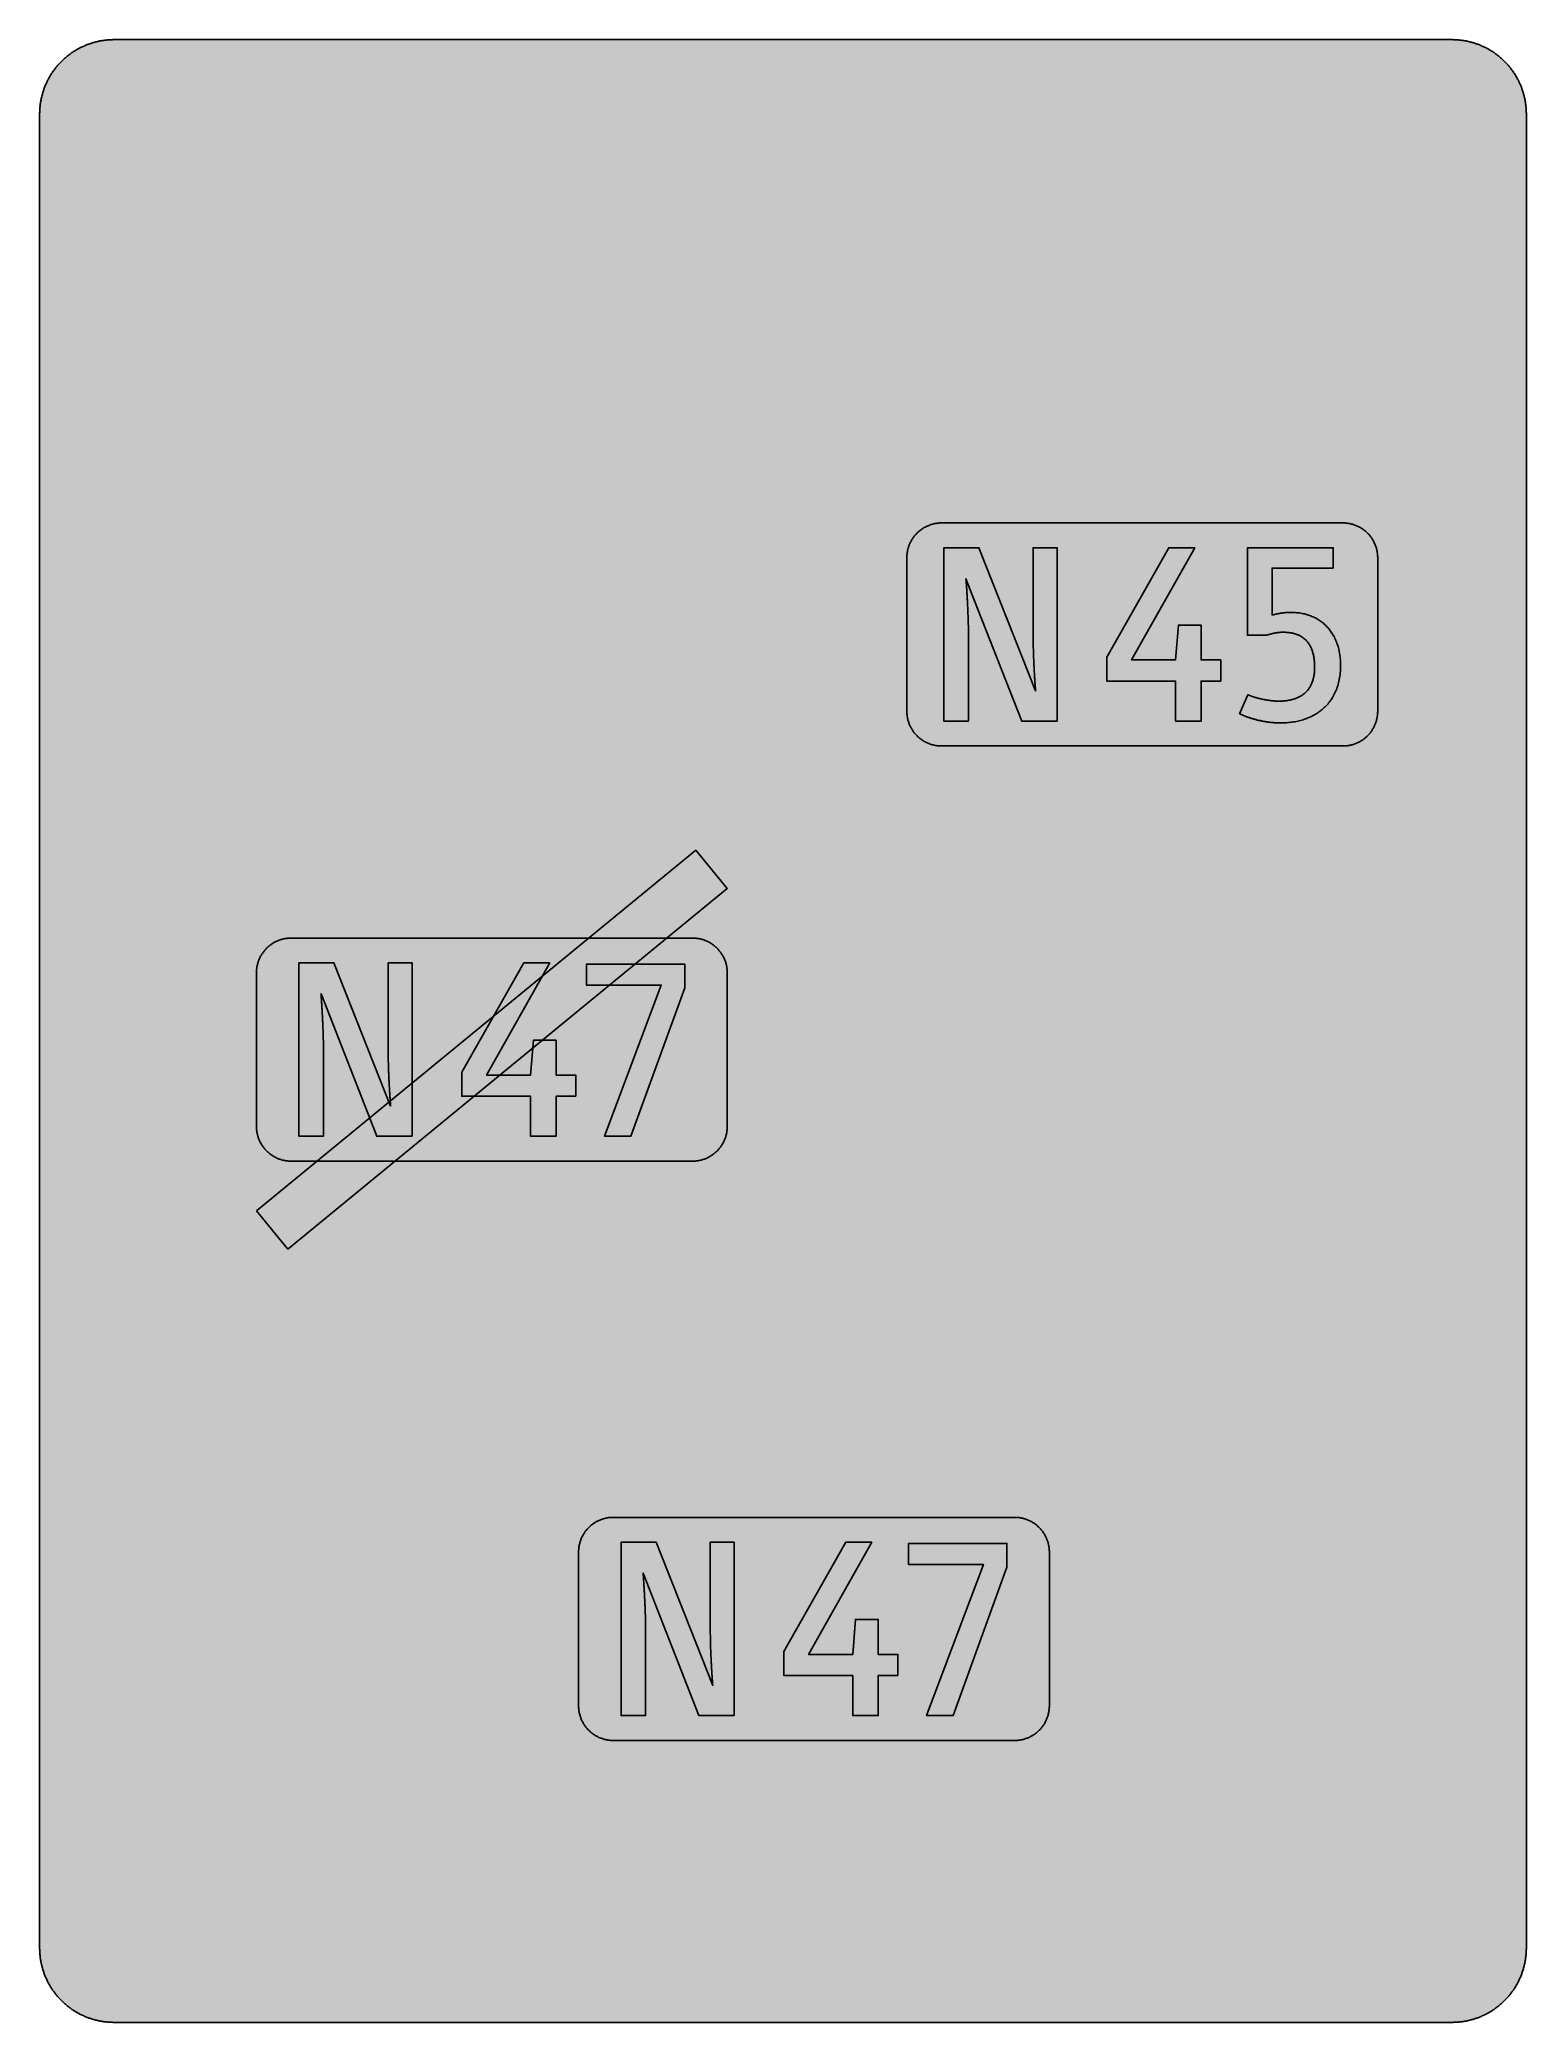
# Model space of a CAD drawing. Header units: millimetres. Extents: x 0 to 423, y 0 to 564.
import ezdxf

# ---------------------------------------------------------------- set-up
doc = ezdxf.new("R2010")
doc.units = ezdxf.units.MM

msp = doc.modelspace()

# ---------------------------------------------------------------- hatches: boundary and pattern name
for color, points in [(254, [(21.2189, 0.0537), (20.955, 0.0533), (20.6934, 0.0584), (20.4292, 0.066), (20.1676, 0.0787), (19.906, 0.094), (19.6469, 0.1118), (19.3853, 0.1321), (19.1262, 0.1549), (18.8671, 0.1829), (18.608, 0.2134), (18.349, 0.2464), (18.0924, 0.2845), (17.8359, 0.3251), (17.5793, 0.3683), (17.3253, 0.414), (17.0688, 0.4623), (16.8148, 0.5156), (16.5633, 0.5715), (16.3093, 0.6299), (16.0579, 0.6909), (15.809, 0.7544), (15.56, 0.823), (15.3111, 0.8941), (15.0622, 0.9677), (14.8158, 1.0439), (14.5694, 1.1227), (14.3256, 1.2065), (14.0818, 1.2903), (13.8379, 1.3792), (13.5966, 1.4707), (13.3579, 1.5672), (13.1191, 1.6637), (12.8803, 1.7628), (12.6441, 1.8669), (12.4079, 1.9736), (12.1742, 2.0803), (11.9405, 2.192), (11.7094, 2.3089), (11.4808, 2.4257), (11.2522, 2.5451), (11.0236, 2.6695), (10.7975, 2.794), (10.574, 2.9235), (10.3505, 3.0556), (10.1295, 3.1877), (9.9111, 3.3249), (9.6926, 3.4646), (9.4742, 3.6068), (9.2608, 3.7541), (9.0475, 3.9014), (8.8341, 4.0513), (8.6258, 4.2037), (8.4176, 4.3612), (8.2118, 4.5187), (8.0061, 4.6812), (7.8029, 4.8438), (7.6022, 5.0114), (7.4041, 5.1816), (7.206, 5.3518), (7.0129, 5.527), (6.8174, 5.7048), (6.6269, 5.8826), (6.4389, 6.0655), (6.2509, 6.2509), (6.0655, 6.4389), (5.8852, 6.6269), (5.7048, 6.8174), (5.527, 7.0104), (5.3518, 7.206), (5.1816, 7.4041), (5.0114, 7.6022), (4.8463, 7.8029), (4.6812, 8.0061), (4.5187, 8.2118), (4.3612, 8.4176), (4.2062, 8.6258), (4.0513, 8.8341), (3.9014, 9.0475), (3.7541, 9.2608), (3.6068, 9.4742), (3.4646, 9.6926), (3.3249, 9.9085), (3.1877, 10.1295), (3.0556, 10.3505), (2.9235, 10.574), (2.794, 10.7975), (2.6695, 11.0236), (2.5451, 11.2522), (2.4257, 11.4808), (2.3063, 11.7094), (2.192, 11.9405), (2.0803, 12.1742), (1.971, 12.4079), (1.8669, 12.6441), (1.7628, 12.8803), (1.6637, 13.1191), (1.5646, 13.3579), (1.4707, 13.5966), (1.3792, 13.8379), (1.2903, 14.0818), (1.2065, 14.3256), (1.1227, 14.5694), (1.0439, 14.8158), (0.9652, 15.0622), (0.8915, 15.3111), (0.823, 15.56), (0.7544, 15.809), (0.6883, 16.0604), (0.6274, 16.3119), (0.569, 16.5633), (0.5131, 16.8148), (0.4623, 17.0688), (0.4115, 17.3253), (0.3658, 17.5793), (0.3226, 17.8359), (0.2819, 18.0924), (0.2464, 18.3515), (0.2134, 18.608), (0.1829, 18.8671), (0.1549, 19.1262), (0.1295, 19.3878), (0.1092, 19.6469), (0.0914, 19.9085), (0.0762, 20.1701), (0.066, 20.4318), (0.0584, 20.6934), (0.0533, 20.955), (0.0508, 21.2192), (0.0522, 543.3314), (0.0533, 543.593), (0.0584, 543.8546), (0.066, 544.1188), (0.0762, 544.3804), (0.0914, 544.642), (0.1092, 544.9011), (0.1295, 545.1627), (0.1549, 545.4218), (0.1829, 545.6809), (0.2134, 545.94), (0.2464, 546.1991), (0.2819, 546.4556), (0.3226, 546.7121), (0.3658, 546.9687), (0.4115, 547.2227), (0.4623, 547.4792), (0.5131, 547.7332), (0.569, 547.9847), (0.6274, 548.2387), (0.6883, 548.4876), (0.7544, 548.7391), (0.823, 548.988), (0.8915, 549.2369), (0.9652, 549.4858), (1.0439, 549.7322), (1.1227, 549.9786), (1.2065, 550.2224), (1.2903, 550.4663), (1.3792, 550.7076), (1.4707, 550.9489), (1.5646, 551.1902), (1.6637, 551.4289), (1.7628, 551.6677), (1.8669, 551.9039), (1.971, 552.1401), (2.0803, 552.3738), (2.192, 552.6049), (2.3063, 552.8386), (2.4257, 553.0672), (2.5451, 553.2958), (2.6695, 553.5244), (2.794, 553.7505), (2.9235, 553.974), (3.0556, 554.1975), (3.1877, 554.4185), (3.3249, 554.6369), (3.4646, 554.8554), (3.6068, 555.0738), (3.7541, 555.2872), (3.9014, 555.5005), (4.0513, 555.7114), (4.2062, 555.9222), (4.3612, 556.1305), (4.5187, 556.3362), (4.6812, 556.5419), (4.8463, 556.7451), (5.0114, 556.9458), (5.1816, 557.1439), (5.3518, 557.342), (5.527, 557.5351), (5.7048, 557.7281), (5.8852, 557.9212), (6.0655, 558.1091), (6.2509, 558.2971), (6.4389, 558.4825), (6.6269, 558.6628), (6.8174, 558.8432), (7.0129, 559.021), (7.206, 559.1937), (7.4041, 559.3664), (7.6022, 559.5366), (7.8029, 559.7017), (8.0061, 559.8668), (8.2118, 560.0268), (8.4176, 560.1868), (8.6258, 560.3418), (8.8341, 560.4967), (9.0475, 560.6466), (9.2608, 560.7939), (9.4742, 560.9387), (9.6926, 561.0835), (9.9111, 561.2232), (10.1295, 561.3603), (10.3505, 561.4924), (10.574, 561.6245), (10.7975, 561.754), (11.0236, 561.8785), (11.2522, 562.0029), (11.4808, 562.1223), (11.7094, 562.2392), (11.9405, 562.356), (12.1742, 562.4678), (12.4079, 562.5744), (12.6441, 562.6811), (12.8803, 562.7853), (13.1191, 562.8843), (13.3579, 562.9834), (13.5966, 563.0774), (13.8379, 563.1688), (14.0818, 563.2577), (14.3256, 563.3415), (14.5694, 563.4253), (14.8158, 563.5041), (15.0622, 563.5803), (15.3111, 563.6539), (15.56, 563.7251), (15.809, 563.7936), (16.0579, 563.8571), (16.3093, 563.9206), (16.5633, 563.9791), (16.8148, 564.0349), (17.0688, 564.0857), (17.3253, 564.1365), (17.5793, 564.1823), (17.8359, 564.2254), (18.0924, 564.2635), (18.349, 564.3016), (18.608, 564.3347), (18.8671, 564.3651), (19.1262, 564.3931), (19.3853, 564.4185), (19.6469, 564.4388), (19.906, 564.4566), (20.1676, 564.4718), (20.4292, 564.482), (20.6934, 564.4896), (20.955, 564.4947), (21.2166, 564.4972), (402.2189, 564.4981), (402.4808, 564.4947), (402.7424, 564.4896), (403.0066, 564.482), (403.2682, 564.4718), (403.5298, 564.4566), (403.7889, 564.4388), (404.0505, 564.4185), (404.3096, 564.3931), (404.5687, 564.3651), (404.8277, 564.3347), (405.0868, 564.3016), (405.3434, 564.2635), (405.5999, 564.2254), (405.8564, 564.1823), (406.113, 564.1365), (406.367, 564.0857), (406.621, 564.0349), (406.875, 563.9791), (407.1264, 563.9206), (407.3779, 563.8571), (407.6268, 563.7936), (407.8783, 563.7251), (408.1272, 563.6539), (408.3736, 563.5803), (408.62, 563.5041), (408.8663, 563.4253), (409.1102, 563.3415), (409.354, 563.2577), (409.5979, 563.1688), (409.8392, 563.0774), (410.0805, 562.9834), (410.3192, 562.8843), (410.5554, 562.7853), (410.7942, 562.6811), (411.0279, 562.5744), (411.2616, 562.4678), (411.4952, 562.356), (411.7264, 562.2392), (411.9575, 562.1223), (412.1861, 562.0029), (412.4122, 561.8785), (412.6382, 561.754), (412.8643, 561.6245), (413.0853, 561.4924), (413.3063, 561.3603), (413.5272, 561.2232), (413.7457, 561.0835), (413.9616, 560.9387), (414.1775, 560.7939), (414.3908, 560.6466), (414.6017, 560.4967), (414.8125, 560.3418), (415.0208, 560.1868), (415.2265, 560.0268), (415.4297, 559.8668), (415.6329, 559.7017), (415.8336, 559.5366), (416.0342, 559.3664), (416.2298, 559.1937), (416.4254, 559.021), (416.6184, 558.8432), (416.8089, 558.6628), (416.9994, 558.4825), (417.1848, 558.2971), (417.3703, 558.1091), (417.5531, 557.9212), (417.7335, 557.7281), (417.9087, 557.5351), (418.084, 557.342), (418.2567, 557.1439), (418.4244, 556.9458), (418.592, 556.7451), (418.7546, 556.5419), (418.9171, 556.3362), (419.0746, 556.1305), (419.2321, 555.9222), (419.3845, 555.7114), (419.5369, 555.5005), (419.6842, 555.2872), (419.829, 555.0738), (419.9712, 554.8554), (420.1109, 554.6369), (420.2481, 554.4185), (420.3827, 554.1975), (420.5148, 553.974), (420.6418, 553.7505), (420.7688, 553.5244), (420.8907, 553.2958), (421.0126, 553.0672), (421.1295, 552.8386), (421.2438, 552.6049), (421.3555, 552.3738), (421.4647, 552.1401), (421.5689, 551.9039), (421.673, 551.6677), (421.7746, 551.4289), (421.8711, 551.1902), (421.9651, 550.9489), (422.0566, 550.7076), (422.1455, 550.4663), (422.2318, 550.2224), (422.3131, 549.9786), (422.3918, 549.7322), (422.4706, 549.4858), (422.5442, 549.2369), (422.6128, 548.988), (422.6814, 548.7391), (422.7449, 548.4876), (422.8084, 548.2387), (422.8668, 547.9847), (422.9227, 547.7332), (422.9735, 547.4792), (423.0243, 547.2227), (423.07, 546.9687), (423.1132, 546.7121), (423.1513, 546.4556), (423.1894, 546.1991), (423.2224, 545.94), (423.2529, 545.6809), (423.2808, 545.4218), (423.3037, 545.1627), (423.3266, 544.9011), (423.3443, 544.642), (423.357, 544.3804), (423.3697, 544.1188), (423.3774, 543.8546), (423.3824, 543.593), (423.385, 543.3314), (423.3855, 21.2203), (423.3824, 20.955), (423.3774, 20.6934), (423.3697, 20.4318), (423.357, 20.1701), (423.3443, 19.9085), (423.3266, 19.6469), (423.3037, 19.3878), (423.2808, 19.1262), (423.2529, 18.8671), (423.2224, 18.608), (423.1894, 18.3515), (423.1513, 18.0924), (423.1132, 17.8359), (423.07, 17.5793), (423.0243, 17.3253), (422.9735, 17.0688), (422.9227, 16.8148), (422.8668, 16.5633), (422.8084, 16.3119), (422.7449, 16.0604), (422.6814, 15.809), (422.6128, 15.56), (422.5442, 15.3111), (422.4706, 15.0622), (422.3918, 14.8158), (422.3131, 14.5694), (422.2318, 14.3256), (422.1455, 14.0818), (422.0566, 13.8379), (421.9651, 13.5966), (421.8711, 13.3579), (421.7746, 13.1191), (421.673, 12.8803), (421.5689, 12.6441), (421.4647, 12.4079), (421.3555, 12.1742), (421.2438, 11.9405), (421.1295, 11.7094), (421.0126, 11.4808), (420.8907, 11.2522), (420.7688, 11.0236), (420.6418, 10.7975), (420.5148, 10.574), (420.3827, 10.3505), (420.2481, 10.1295), (420.1109, 9.9085), (419.9712, 9.6926), (419.829, 9.4742), (419.6842, 9.2608), (419.5369, 9.0475), (419.3845, 8.8341), (419.2321, 8.6258), (419.0746, 8.4176), (418.9171, 8.2118), (418.7546, 8.0061), (418.592, 7.8029), (418.4244, 7.6022), (418.2567, 7.4041), (418.084, 7.206), (417.9087, 7.0104), (417.7335, 6.8174), (417.5531, 6.6269), (417.3703, 6.4389), (417.1848, 6.2509), (416.9994, 6.0655), (416.8089, 5.8826), (416.6184, 5.7048), (416.4254, 5.527), (416.2298, 5.3518), (416.0342, 5.1816), (415.8336, 5.0114), (415.6329, 4.8438), (415.4297, 4.6812), (415.2265, 4.5187), (415.0208, 4.3612), (414.8125, 4.2037), (414.6017, 4.0513), (414.3908, 3.9014), (414.1775, 3.7541), (413.9616, 3.6068), (413.7457, 3.4646), (413.5272, 3.3249), (413.3063, 3.1877), (413.0853, 3.0556), (412.8643, 2.9235), (412.6382, 2.794), (412.4122, 2.6695), (412.1861, 2.5451), (411.9575, 2.4257), (411.7264, 2.3089), (411.4952, 2.192), (411.2616, 2.0803), (411.0279, 1.9736), (410.7942, 1.8669), (410.5554, 1.7628), (410.3192, 1.6637), (410.0805, 1.5672), (409.8392, 1.4707), (409.5979, 1.3792), (409.354, 1.2903), (409.1102, 1.2065), (408.8663, 1.1227), (408.62, 1.0439), (408.3736, 0.9677), (408.1272, 0.8941), (407.8783, 0.823), (407.6268, 0.7544), (407.3779, 0.6909), (407.1264, 0.6299), (406.875, 0.5715), (406.621, 0.5156), (406.367, 0.4623), (406.113, 0.414), (405.8564, 0.3683), (405.5999, 0.3251), (405.3434, 0.2845), (405.0868, 0.2464), (404.8277, 0.2134), (404.5687, 0.1829), (404.3096, 0.1549), (404.0505, 0.1321), (403.7889, 0.1118), (403.5298, 0.094), (403.2682, 0.0787), (403.0066, 0.066), (402.7424, 0.0584), (402.4808, 0.0533), (402.2166, 0.0533)]), (104, [(256.8744, 363.4147), (256.6187, 363.4156), (256.3647, 363.4257), (256.1133, 363.4435), (255.8644, 363.4638), (255.6154, 363.4918), (255.3691, 363.5273), (255.1252, 363.568), (254.8839, 363.6137), (254.6426, 363.667), (254.4039, 363.7255), (254.1702, 363.789), (253.9365, 363.8575), (253.7054, 363.9312), (253.4768, 364.0125), (253.2507, 364.0988), (253.0297, 364.1903), (252.8087, 364.2868), (252.5903, 364.3884), (252.3769, 364.4951), (252.1661, 364.6068), (251.9578, 364.7211), (251.7521, 364.8431), (251.5489, 364.9701), (251.3508, 365.0996), (251.1552, 365.2368), (250.9647, 365.3765), (250.7742, 365.5212), (250.5913, 365.6686), (250.4084, 365.821), (250.2332, 365.9784), (250.0579, 366.141), (249.8903, 366.3061), (249.7226, 366.4763), (249.5626, 366.649), (249.4051, 366.8268), (249.2502, 367.0071), (249.1029, 367.1926), (248.9581, 367.3805), (248.8184, 367.5736), (248.6838, 367.7691), (248.5517, 367.9673), (248.4247, 368.1679), (248.3053, 368.3737), (248.1885, 368.5819), (248.0767, 368.7953), (247.97, 369.0087), (247.8684, 369.2271), (247.7719, 369.4455), (247.6805, 369.6691), (247.5941, 369.8951), (247.5154, 370.1237), (247.4392, 370.3549), (247.3706, 370.586), (247.3071, 370.8222), (247.2487, 371.061), (247.1953, 371.2997), (247.1496, 371.5436), (247.109, 371.7874), (247.076, 372.0338), (247.0455, 372.2802), (247.0252, 372.5316), (247.0074, 372.7831), (246.9998, 373.0371), (246.9947, 373.2911), (246.9967, 417.037), (246.9998, 417.2915), (247.0074, 417.543), (247.0252, 417.7944), (247.0455, 418.0459), (247.076, 418.2923), (247.109, 418.5387), (247.1496, 418.785), (247.1953, 419.0263), (247.2487, 419.2651), (247.3071, 419.5039), (247.3706, 419.7401), (247.4392, 419.9738), (247.5154, 420.2024), (247.5941, 420.431), (247.6805, 420.657), (247.7719, 420.8805), (247.8684, 421.099), (247.97, 421.3174), (248.0767, 421.5308), (248.1885, 421.7441), (248.3053, 421.9524), (248.4247, 422.1582), (248.5517, 422.3588), (248.6838, 422.5569), (248.8184, 422.7525), (248.9581, 422.9456), (249.1029, 423.1335), (249.2502, 423.3189), (249.4051, 423.4993), (249.5626, 423.6771), (249.7226, 423.8498), (249.8903, 424.02), (250.0579, 424.1851), (250.2332, 424.3476), (250.4084, 424.5051), (250.5913, 424.6575), (250.7742, 424.8074), (250.9647, 424.9496), (251.1552, 425.0919), (251.3508, 425.2265), (251.5489, 425.356), (251.7521, 425.483), (251.9578, 425.6049), (252.1661, 425.7218), (252.3769, 425.8335), (252.5903, 425.9402), (252.8087, 426.0418), (253.0297, 426.1358), (253.2507, 426.2272), (253.4768, 426.3136), (253.7054, 426.3949), (253.9365, 426.4685), (254.1702, 426.5397), (254.4039, 426.6032), (254.6426, 426.6616), (254.8839, 426.7124), (255.1252, 426.7581), (255.3691, 426.7987), (255.6154, 426.8343), (255.8644, 426.8622), (256.1133, 426.8851), (256.3647, 426.9003), (256.6187, 426.9105), (256.8727, 426.913), (371.1744, 426.9147), (371.4293, 426.9105), (371.6807, 426.9003), (371.9322, 426.8851), (372.1837, 426.8622), (372.43, 426.8343), (372.6764, 426.7987), (372.9228, 426.7581), (373.1641, 426.7124), (373.4029, 426.6616), (373.6416, 426.6032), (373.8778, 426.5397), (374.1115, 426.4685), (374.3401, 426.3949), (374.5687, 426.3136), (374.7948, 426.2272), (375.0183, 426.1358), (375.2393, 426.0418), (375.4552, 425.9402), (375.6711, 425.8335), (375.8819, 425.7218), (376.0902, 425.6049), (376.2959, 425.483), (376.4966, 425.356), (376.6972, 425.2265), (376.8903, 425.0919), (377.0833, 424.9496), (377.2713, 424.8074), (377.4567, 424.6575), (377.637, 424.5051), (377.8148, 424.3476), (377.9876, 424.1851), (378.1577, 424.02), (378.3228, 423.8498), (378.4854, 423.6771), (378.6429, 423.4993), (378.7953, 423.3189), (378.9451, 423.1335), (379.0899, 422.9456), (379.2296, 422.7525), (379.3642, 422.5569), (379.4938, 422.3588), (379.6208, 422.1582), (379.7427, 421.9524), (379.8595, 421.7441), (379.9713, 421.5308), (380.078, 421.3174), (380.1796, 421.099), (380.2736, 420.8805), (380.365, 420.657), (380.4514, 420.431), (380.5326, 420.2024), (380.6063, 419.9738), (380.6774, 419.7401), (380.7409, 419.5039), (380.7968, 419.2651), (380.8501, 419.0263), (380.8959, 418.785), (380.9365, 418.5387), (380.9721, 418.2923), (381, 418.0459), (381.0229, 417.7944), (381.0381, 417.543), (381.0483, 417.2915), (381.0508, 417.035), (381.0522, 373.2925), (381.0483, 373.0371), (381.0381, 372.7831), (381.0229, 372.5316), (381, 372.2802), (380.9721, 372.0338), (380.9365, 371.7874), (380.8959, 371.5436), (380.8501, 371.2997), (380.7968, 371.061), (380.7409, 370.8222), (380.6774, 370.586), (380.6063, 370.3549), (380.5326, 370.1237), (380.4514, 369.8951), (380.365, 369.6691), (380.2736, 369.4455), (380.1796, 369.2271), (380.078, 369.0087), (379.9713, 368.7953), (379.8595, 368.5819), (379.7427, 368.3737), (379.6208, 368.1679), (379.4938, 367.9673), (379.3642, 367.7691), (379.2296, 367.5736), (379.0899, 367.3805), (378.9451, 367.1926), (378.7953, 367.0071), (378.6429, 366.8268), (378.4854, 366.649), (378.3228, 366.4763), (378.1577, 366.3061), (377.9876, 366.141), (377.8148, 365.9784), (377.637, 365.821), (377.4567, 365.6686), (377.2713, 365.5212), (377.0833, 365.3765), (376.8903, 365.2368), (376.6972, 365.0996), (376.4966, 364.9701), (376.2959, 364.8431), (376.0902, 364.7211), (375.8819, 364.6068), (375.6711, 364.4951), (375.4552, 364.3884), (375.2393, 364.2868), (375.0183, 364.1903), (374.7948, 364.0988), (374.5687, 364.0125), (374.3401, 363.9312), (374.1115, 363.8575), (373.8778, 363.789), (373.6416, 363.7255), (373.4029, 363.667), (373.1641, 363.6137), (372.9228, 363.568), (372.6764, 363.5273), (372.43, 363.4918), (372.1837, 363.4638), (371.9322, 363.4435), (371.6807, 363.4257), (371.4293, 363.4156), (371.1727, 363.413)]), (254, [(289.7889, 370.4703), (289.7889, 419.8578), (282.9444, 419.8578), (282.9444, 395.6579), (282.9433, 395.2596), (282.9458, 394.8633), (282.9484, 394.4696), (282.9509, 394.0759), (282.956, 393.6822), (282.9611, 393.2911), (282.9662, 392.9024), (282.9738, 392.5138), (282.9814, 392.1277), (282.989, 391.7442), (282.9992, 391.3607), (283.0093, 390.9822), (283.0195, 390.6063), (283.0297, 390.2329), (283.0424, 389.8621), (283.0525, 389.4938), (283.0652, 389.1305), (283.0779, 388.7699), (283.0932, 388.4117), (283.1059, 388.0587), (283.1211, 387.7107), (283.1363, 387.3652), (283.1516, 387.0249), (283.1668, 386.6896), (283.1821, 386.3594), (283.1973, 386.0317), (283.2151, 385.7117), (283.2303, 385.3967), (283.2456, 385.0869), (283.2633, 384.7821), (283.2786, 384.4849), (283.2964, 384.1902), (283.3116, 383.9058), (283.3294, 383.6264), (283.3446, 383.352), (283.3624, 383.0853), (283.3776, 382.8263), (283.3929, 382.5723), (283.4107, 382.3284), (283.4259, 382.0897), (283.4411, 381.8585), (283.4564, 381.6375), (283.4716, 381.4216), (283.4843, 381.2159), (283.4996, 381.0178), (283.5123, 380.8298), (283.525, 380.6469), (283.5377, 380.4768), (283.5504, 380.3142), (283.5631, 380.1593), (283.5732, 380.0145), (283.5834, 379.8799), (283.5935, 379.7554), (283.6012, 379.6411), (283.6113, 379.537), (283.6189, 379.4404), (283.624, 379.3566), (283.6316, 379.283), (283.6367, 379.222), (283.6418, 379.1687), (283.6443, 379.128), (283.6469, 379.1001), (283.6469, 379.0823), (283.6494, 379.0772), (267.4938, 419.8578), (257.5458, 419.8578), (257.5458, 370.4703), (264.5311, 370.4703), (264.5311, 394.6698), (264.5283, 395.0005), (264.5283, 395.3358), (264.5258, 395.6736), (264.5207, 396.0139), (264.5181, 396.3568), (264.5131, 396.7023), (264.5054, 397.0503), (264.5004, 397.3982), (264.4927, 397.7462), (264.4826, 398.0967), (264.475, 398.4473), (264.4648, 398.8003), (264.4546, 399.1508), (264.4445, 399.5014), (264.4318, 399.8519), (264.4191, 400.2024), (264.4064, 400.5529), (264.3937, 400.9009), (264.381, 401.2463), (264.3657, 401.5918), (264.353, 401.9347), (264.3378, 402.275), (264.3226, 402.6129), (264.3073, 402.9481), (264.2921, 403.2809), (264.2743, 403.6085), (264.2591, 403.9337), (264.2438, 404.2562), (264.226, 404.5737), (264.2108, 404.8862), (264.193, 405.196), (264.1778, 405.4983), (264.16, 405.798), (264.1448, 406.0901), (264.127, 406.3771), (264.1117, 406.6591), (264.094, 406.9334), (264.0787, 407.2026), (264.0635, 407.4643), (264.0482, 407.7183), (264.033, 407.9646), (264.0178, 408.2059), (264.0025, 408.4371), (263.9873, 408.6606), (263.9746, 408.8765), (263.9593, 409.0848), (263.9466, 409.2829), (263.9339, 409.4709), (263.9212, 409.6512), (263.9111, 409.8214), (263.9009, 409.9814), (263.8882, 410.1313), (263.8806, 410.271), (263.8704, 410.398), (263.8628, 410.5173), (263.8552, 410.624), (263.8476, 410.718), (263.8425, 410.8018), (263.8374, 410.8729), (263.8323, 410.9314), (263.8298, 410.9771), (263.8273, 411.0101), (263.8247, 411.0304), (263.8247, 411.038), (279.6992, 370.4703)]), (254, [(336.3556, 381.8996), (336.3556, 387.8968), (330.7814, 387.8968), (330.7814, 397.8448), (324.291, 397.8448), (323.5138, 387.8968), (310.9556, 387.8968), (328.9473, 419.8578), (321.5389, 419.8578), (303.9001, 388.7428), (303.9001, 381.8996), (323.5138, 381.8996), (323.5138, 370.4703), (330.7814, 370.4703), (330.7814, 381.8996)]), (254, [(368.3882, 414.0726), (368.3882, 419.8578), (343.9763, 419.8578), (343.9763, 394.9524), (349.4084, 394.9524), (349.4888, 394.9776), (349.5726, 395.003), (349.6539, 395.0284), (349.7351, 395.0538), (349.8164, 395.0792), (349.8977, 395.1021), (349.979, 395.1249), (350.0577, 395.1503), (350.139, 395.1732), (350.2177, 395.1935), (350.299, 395.2164), (350.3778, 395.2392), (350.4565, 395.2596), (350.5352, 395.2799), (350.6114, 395.3002), (350.6902, 395.3205), (350.7689, 395.3408), (350.8451, 395.3612), (350.9213, 395.3789), (351.0001, 395.3967), (351.0763, 395.4145), (351.1525, 395.4323), (351.2261, 395.4501), (351.3023, 395.4653), (351.3785, 395.4831), (351.4522, 395.4983), (351.5258, 395.5136), (351.602, 395.5288), (351.6757, 395.544), (351.7494, 395.5593), (351.8205, 395.572), (351.8941, 395.5847), (351.9678, 395.5974), (352.0389, 395.6101), (352.1126, 395.6228), (352.1837, 395.6355), (352.2548, 395.6456), (352.3259, 395.6583), (352.3971, 395.6685), (352.4656, 395.6787), (352.5368, 395.6888), (352.6079, 395.6964), (352.6765, 395.7066), (352.745, 395.7142), (352.8136, 395.7218), (352.8822, 395.7295), (352.9508, 395.7371), (353.0194, 395.7447), (353.0854, 395.7498), (353.154, 395.7574), (353.22, 395.7625), (353.2886, 395.7676), (353.3546, 395.7726), (353.4207, 395.7752), (353.4867, 395.7803), (353.5502, 395.7828), (353.6163, 395.7879), (353.6823, 395.7904), (353.7458, 395.793), (353.8093, 395.793), (353.8728, 395.7955), (353.9363, 395.7955), (353.9998, 395.798), (354.0633, 395.798), (354.3198, 395.7955), (354.5738, 395.7879), (354.8253, 395.7777), (355.0717, 395.7625), (355.3155, 395.7447), (355.5568, 395.7218), (355.7956, 395.6939), (356.0318, 395.6609), (356.2629, 395.6253), (356.4915, 395.5847), (356.7176, 395.539), (356.9411, 395.4907), (357.1596, 395.4348), (357.3755, 395.3764), (357.5888, 395.3129), (357.7971, 395.2443), (358.0028, 395.1732), (358.2035, 395.0945), (358.4016, 395.0132), (358.5972, 394.9243), (358.7877, 394.8328), (358.9757, 394.7363), (359.1585, 394.6347), (359.3389, 394.528), (359.5167, 394.4163), (359.6894, 394.2994), (359.857, 394.1801), (360.0221, 394.0531), (360.1847, 393.921), (360.3422, 393.7838), (360.4946, 393.6416), (360.6444, 393.4943), (360.7892, 393.3419), (360.9289, 393.1844), (361.0661, 393.0218), (361.2007, 392.8542), (361.3277, 392.6815), (361.4522, 392.5011), (361.5741, 392.3182), (361.6884, 392.1277), (361.8001, 391.9322), (361.9068, 391.7315), (362.011, 391.5258), (362.11, 391.3149), (362.204, 391.0965), (362.2929, 390.873), (362.3767, 390.6444), (362.458, 390.4107), (362.5342, 390.1694), (362.6053, 389.923), (362.6714, 389.6716), (362.7323, 389.4125), (362.7907, 389.1483), (362.8415, 388.8791), (362.8898, 388.6048), (362.933, 388.3228), (362.9711, 388.0358), (363.0041, 387.7412), (363.032, 387.4414), (363.0549, 387.1341), (363.0727, 386.8217), (363.0854, 386.5042), (363.093, 386.1791), (363.0955, 385.8489), (363.093, 385.5212), (363.0828, 385.2012), (363.0676, 384.8862), (363.0447, 384.5789), (363.0168, 384.2766), (362.9838, 383.9794), (362.9431, 383.6924), (362.9, 383.4079), (362.8466, 383.1311), (362.7907, 382.8593), (362.7272, 382.5951), (362.6587, 382.336), (362.585, 382.0846), (362.5063, 381.8382), (362.4199, 381.5969), (362.331, 381.3632), (362.2345, 381.1321), (362.1329, 380.9111), (362.0262, 380.6927), (361.917, 380.4818), (361.8001, 380.2761), (361.6782, 380.0754), (361.5512, 379.8799), (361.4217, 379.6894), (361.2845, 379.5065), (361.1448, 379.3287), (360.9975, 379.156), (360.8476, 378.9883), (360.6927, 378.8258), (360.5352, 378.6683), (360.3701, 378.5159), (360.2025, 378.3711), (360.0298, 378.2289), (359.852, 378.0942), (359.6716, 377.9622), (359.4862, 377.8352), (359.2982, 377.7158), (359.1052, 377.5989), (358.9071, 377.4872), (358.7064, 377.3805), (358.5007, 377.2789), (358.2924, 377.1824), (358.079, 377.0909), (357.8631, 377.0046), (357.6447, 376.9208), (357.4212, 376.8446), (357.1926, 376.7709), (356.964, 376.7023), (356.7303, 376.6363), (356.4915, 376.5779), (356.2528, 376.522), (356.0089, 376.4712), (355.7626, 376.4255), (355.5136, 376.3823), (355.2622, 376.3442), (355.0056, 376.3086), (354.7466, 376.2807), (354.4875, 376.2553), (354.2233, 376.2324), (353.9566, 376.2146), (353.6874, 376.2019), (353.4156, 376.1918), (353.1413, 376.1867), (352.8644, 376.1842), (352.7196, 376.1842), (352.5723, 376.1867), (352.4225, 376.1892), (352.2751, 376.1943), (352.1253, 376.2019), (351.9729, 376.2096), (351.823, 376.2172), (351.6706, 376.2273), (351.5157, 376.24), (351.3633, 376.2527), (351.2083, 376.2654), (351.0559, 376.2807), (350.901, 376.2959), (350.7461, 376.3137), (350.5911, 376.3315), (350.4336, 376.3518), (350.2787, 376.3721), (350.1238, 376.3924), (349.9688, 376.4153), (349.8139, 376.4382), (349.6564, 376.4636), (349.5015, 376.489), (349.3465, 376.5144), (349.1941, 376.5398), (349.0392, 376.5677), (348.8868, 376.5982), (348.7318, 376.6261), (348.5794, 376.6566), (348.4296, 376.6871), (348.2772, 376.7176), (348.1273, 376.7506), (347.9775, 376.7836), (347.8301, 376.8166), (347.6828, 376.8496), (347.5355, 376.8852), (347.3907, 376.9208), (347.2485, 376.9563), (347.1037, 376.9919), (346.964, 377.0274), (346.8243, 377.0655), (346.6846, 377.1036), (346.5474, 377.1417), (346.4128, 377.1798), (346.2782, 377.2179), (346.1461, 377.256), (346.0166, 377.2941), (345.887, 377.3348), (345.76, 377.3754), (345.6356, 377.4135), (345.5137, 377.4542), (345.3917, 377.4948), (345.2749, 377.5354), (345.1581, 377.5735), (345.0438, 377.6142), (344.932, 377.6548), (344.8228, 377.6955), (344.7161, 377.7361), (344.612, 377.7767), (344.5104, 377.8174), (344.4113, 377.858), (344.3173, 377.8987), (344.2233, 377.9393), (344.1319, 377.9774), (344.0455, 378.018), (341.7175, 372.587), (341.818, 372.5393), (341.9221, 372.491), (342.0288, 372.4427), (342.138, 372.3945), (342.2523, 372.3437), (342.3691, 372.2929), (342.4885, 372.2421), (342.6104, 372.1887), (342.7349, 372.1379), (342.8644, 372.0846), (342.9965, 372.0313), (343.1311, 371.9779), (343.2683, 371.9246), (343.408, 371.8687), (343.5502, 371.8154), (343.6976, 371.762), (343.8449, 371.7061), (343.9973, 371.6503), (344.1497, 371.5969), (344.3072, 371.541), (344.4672, 371.4877), (344.6297, 371.4344), (344.7948, 371.3785), (344.9599, 371.3251), (345.1301, 371.2718), (345.3028, 371.2185), (345.4781, 371.1651), (345.6559, 371.1143), (345.8362, 371.061), (346.0191, 371.0102), (346.2045, 370.9594), (346.39, 370.9086), (346.5805, 370.8603), (346.7735, 370.8121), (346.9665, 370.7638), (347.1647, 370.7181), (347.3628, 370.6724), (347.5634, 370.6266), (347.7666, 370.5835), (347.9724, 370.5403), (348.1807, 370.4971), (348.3915, 370.459), (348.6023, 370.4184), (348.8182, 370.3803), (349.0341, 370.3447), (349.2525, 370.3091), (349.471, 370.2761), (349.6945, 370.2431), (349.918, 370.2126), (350.1441, 370.1847), (350.3727, 370.1567), (350.6038, 370.1313), (350.835, 370.1059), (351.0686, 370.0856), (351.3049, 370.0653), (351.5411, 370.045), (351.7798, 370.0297), (352.0211, 370.0145), (352.2624, 370.0018), (352.5063, 369.9916), (352.7527, 369.984), (353.0016, 369.9789), (353.2505, 369.9764), (353.4994, 369.9739), (353.9058, 369.9764), (354.3122, 369.9891), (354.7161, 370.0069), (355.1199, 370.0297), (355.5238, 370.0628), (355.9251, 370.1034), (356.3239, 370.1491), (356.7227, 370.2025), (357.1189, 370.2634), (357.5126, 370.332), (357.9038, 370.4082), (358.2924, 370.492), (358.6785, 370.5835), (359.0595, 370.6825), (359.4405, 370.7892), (359.8164, 370.9035), (360.1898, 371.028), (360.5606, 371.1575), (360.9264, 371.2947), (361.2896, 371.4394), (361.6477, 371.5944), (362.0008, 371.7544), (362.3488, 371.9246), (362.6942, 372.1024), (363.032, 372.2878), (363.3673, 372.4834), (363.695, 372.684), (364.0201, 372.8949), (364.3376, 373.1133), (364.65, 373.3394), (364.9548, 373.5756), (365.2545, 373.8194), (365.5492, 374.0709), (365.8362, 374.3325), (366.1181, 374.6017), (366.3899, 374.8811), (366.6566, 375.1682), (366.9157, 375.4628), (367.1672, 375.7676), (367.411, 376.08), (367.6472, 376.4001), (367.8758, 376.7328), (368.0968, 377.0706), (368.3076, 377.4186), (368.5108, 377.7767), (368.7064, 378.145), (368.8918, 378.5184), (369.0671, 378.9045), (369.2347, 379.2982), (369.3922, 379.7021), (369.5395, 380.1135), (369.6792, 380.5352), (369.8062, 380.967), (369.9231, 381.4089), (370.0323, 381.8585), (370.1288, 382.3183), (370.2152, 382.7882), (370.2914, 383.2657), (370.3549, 383.7559), (370.4082, 384.2537), (370.4488, 384.7617), (370.4793, 385.2799), (370.4971, 385.8057), (370.5047, 386.3442), (370.4996, 386.7531), (370.4895, 387.157), (370.4692, 387.5583), (370.4438, 387.9545), (370.4107, 388.3482), (370.3676, 388.7368), (370.3193, 389.1229), (370.2634, 389.5039), (370.2025, 389.8824), (370.1313, 390.2532), (370.0526, 390.6215), (369.9688, 390.9847), (369.8773, 391.3454), (369.7783, 391.6985), (369.6716, 392.049), (369.5573, 392.3944), (369.4379, 392.7323), (369.3084, 393.0675), (369.1738, 393.3977), (369.0341, 393.7229), (368.8842, 394.0404), (368.7293, 394.3553), (368.5667, 394.6627), (368.3965, 394.9649), (368.2213, 395.2621), (368.0384, 395.5542), (367.8479, 395.8387), (367.6523, 396.1181), (367.4491, 396.3899), (367.2383, 396.6566), (367.0224, 396.9182), (366.7989, 397.1722), (366.5703, 397.4211), (366.3315, 397.6624), (366.0902, 397.8986), (365.8413, 398.1272), (365.5847, 398.3482), (365.3206, 398.5616), (365.0539, 398.7698), (364.777, 398.9705), (364.4951, 399.1635), (364.2081, 399.3515), (363.9134, 399.5293), (363.6112, 399.702), (363.3064, 399.8671), (362.9914, 400.0221), (362.6739, 400.1719), (362.3462, 400.3116), (362.016, 400.4462), (361.6782, 400.5707), (361.3328, 400.6875), (360.9823, 400.7968), (360.6267, 400.8984), (360.266, 400.9923), (359.8977, 401.0762), (359.5243, 401.1524), (359.1433, 401.2184), (358.7572, 401.2768), (358.3661, 401.3276), (357.9673, 401.3683), (357.566, 401.4013), (357.157, 401.4241), (356.7405, 401.4368), (356.3214, 401.4419), (356.2401, 401.4419), (356.1613, 401.4419), (356.0801, 401.4394), (356.0013, 401.4394), (355.92, 401.4368), (355.8388, 401.4343), (355.7549, 401.4318), (355.6737, 401.4292), (355.5924, 401.4241), (355.5086, 401.4216), (355.4247, 401.4165), (355.3435, 401.4114), (355.2596, 401.4064), (355.1758, 401.4013), (355.092, 401.3962), (355.0082, 401.3886), (354.9218, 401.3835), (354.838, 401.3759), (354.7542, 401.3683), (354.6678, 401.3606), (354.584, 401.353), (354.4976, 401.3454), (354.4138, 401.3352), (354.3275, 401.3251), (354.2411, 401.3175), (354.1547, 401.3073), (354.0709, 401.2971), (353.9846, 401.2844), (353.8982, 401.2743), (353.8118, 401.2616), (353.7255, 401.2514), (353.6417, 401.2387), (353.5553, 401.226), (353.4689, 401.2133), (353.3826, 401.2006), (353.2962, 401.1854), (353.2099, 401.1727), (353.126, 401.1574), (353.0397, 401.1422), (352.9533, 401.127), (352.8695, 401.1117), (352.7831, 401.0965), (352.6968, 401.0812), (352.613, 401.0635), (352.5266, 401.0482), (352.4428, 401.0304), (352.359, 401.0127), (352.2726, 400.9949), (352.1888, 400.9771), (352.105, 400.9593), (352.0211, 400.939), (351.9373, 400.9212), (351.856, 400.9009), (351.7722, 400.8806), (351.6884, 400.8603), (351.6071, 400.8399), (351.5258, 400.8196), (351.442, 400.7993), (351.3607, 400.7764), (351.282, 400.7561), (351.2007, 400.7333), (351.1194, 400.7104), (351.0407, 400.6875), (350.9594, 400.6647), (350.9617, 414.0726)]), (22, [(61.7883, 231.1231), (186.895, 333.7536), (195.8439, 322.8453), (70.739, 220.2131)]), (104, [(71.6661, 245.2342), (71.4096, 245.237), (71.1556, 245.2446), (70.9041, 245.2624), (70.6552, 245.2827), (70.4063, 245.3132), (70.1599, 245.3462), (69.916, 245.3869), (69.6747, 245.4326), (69.4334, 245.4859), (69.1972, 245.5443), (68.961, 245.6078), (68.7273, 245.6764), (68.4962, 245.7526), (68.2701, 245.8314), (68.0441, 245.9177), (67.8205, 246.0092), (67.5996, 246.1057), (67.3837, 246.2073), (67.1678, 246.314), (66.9569, 246.4257), (66.7487, 246.5426), (66.5429, 246.6619), (66.3423, 246.7889), (66.1416, 246.921), (65.9486, 247.0556), (65.7555, 247.1953), (65.5676, 247.3401), (65.3821, 247.4874), (65.2018, 247.6424), (65.024, 247.7999), (64.8513, 247.9599), (64.6811, 248.125), (64.516, 248.2952), (64.3534, 248.4679), (64.196, 248.6457), (64.0436, 248.8286), (63.8937, 249.0114), (63.7489, 249.1994), (63.6092, 249.3924), (63.4746, 249.588), (63.3425, 249.7861), (63.2181, 249.9893), (63.0961, 250.1951), (62.9793, 250.4034), (62.8675, 250.6142), (62.7609, 250.8275), (62.6593, 251.046), (62.5627, 251.2644), (62.4713, 251.4879), (62.3875, 251.714), (62.3062, 251.9426), (62.23, 252.1737), (62.1614, 252.4074), (62.0979, 252.6411), (62.0395, 252.8799), (61.9887, 253.1186), (61.9404, 253.3625), (61.8998, 253.6063), (61.8668, 253.8527), (61.8388, 254.1016), (61.816, 254.3505), (61.8007, 254.602), (61.7906, 254.856), (61.788, 255.11), (61.7883, 298.8564), (61.7906, 299.1104), (61.8007, 299.3644), (61.816, 299.6159), (61.8388, 299.8648), (61.8668, 300.1137), (61.8998, 300.3601), (61.9404, 300.6039), (61.9887, 300.8452), (62.0395, 301.0865), (62.0979, 301.3227), (62.1614, 301.559), (62.23, 301.7926), (62.3062, 302.0238), (62.3875, 302.2498), (62.4713, 302.4759), (62.5627, 302.6994), (62.6593, 302.9204), (62.7609, 303.1363), (62.8675, 303.3522), (62.9793, 303.563), (63.0961, 303.7713), (63.2181, 303.977), (63.3425, 304.1777), (63.4746, 304.3784), (63.6092, 304.5714), (63.7489, 304.7644), (63.8937, 304.9524), (64.0436, 305.1378), (64.196, 305.3182), (64.3534, 305.496), (64.516, 305.6687), (64.6811, 305.8389), (64.8513, 306.004), (65.024, 306.1665), (65.2018, 306.324), (65.3821, 306.4764), (65.5676, 306.6263), (65.7555, 306.771), (65.9486, 306.9107), (66.1416, 307.0454), (66.3423, 307.1774), (66.5429, 307.3019), (66.7487, 307.4238), (66.9569, 307.5407), (67.1678, 307.6524), (67.3837, 307.7591), (67.5996, 307.8607), (67.8205, 307.9572), (68.0441, 308.0487), (68.2701, 308.1325), (68.4962, 308.2138), (68.7273, 308.29), (68.961, 308.3585), (69.1972, 308.422), (69.4334, 308.4805), (69.6747, 308.5313), (69.916, 308.5795), (70.1599, 308.6202), (70.4063, 308.6532), (70.6552, 308.6811), (70.9041, 308.704), (71.1556, 308.7192), (71.4096, 308.7294), (71.6636, 308.7319), (185.9661, 308.7342), (186.2201, 308.7294), (186.4741, 308.7192), (186.7256, 308.704), (186.9745, 308.6811), (187.2234, 308.6532), (187.4698, 308.6202), (187.7136, 308.5795), (187.9549, 308.5313), (188.1962, 308.4805), (188.4324, 308.422), (188.6687, 308.3585), (188.9023, 308.29), (189.1335, 308.2138), (189.3621, 308.1325), (189.5881, 308.0487), (189.8091, 307.9572), (190.0301, 307.8607), (190.2485, 307.7591), (190.4619, 307.6524), (190.6727, 307.5407), (190.881, 307.4238), (191.0867, 307.3019), (191.2899, 307.1774), (191.4881, 307.0454), (191.6836, 306.9107), (191.8741, 306.771), (192.0646, 306.6263), (192.2475, 306.4764), (192.4304, 306.324), (192.6057, 306.1665), (192.7809, 306.004), (192.9486, 305.8389), (193.1162, 305.6687), (193.2762, 305.496), (193.4337, 305.3182), (193.5861, 305.1378), (193.736, 304.9524), (193.8807, 304.7644), (194.0204, 304.5714), (194.1551, 304.3784), (194.2871, 304.1777), (194.4116, 303.977), (194.5335, 303.7713), (194.6504, 303.563), (194.7621, 303.3522), (194.8688, 303.1363), (194.9704, 302.9204), (195.0669, 302.6994), (195.1584, 302.4759), (195.2422, 302.2498), (195.3235, 302.0238), (195.3997, 301.7926), (195.4682, 301.559), (195.5317, 301.3227), (195.5902, 301.0865), (195.641, 300.8452), (195.6892, 300.6039), (195.7299, 300.3601), (195.7629, 300.1137), (195.7908, 299.8648), (195.8137, 299.6159), (195.8289, 299.3644), (195.8391, 299.1104), (195.8416, 298.8564), (195.8439, 255.112), (195.8391, 254.856), (195.8289, 254.602), (195.8137, 254.3505), (195.7908, 254.1016), (195.7629, 253.8527), (195.7299, 253.6063), (195.6892, 253.3625), (195.641, 253.1186), (195.5902, 252.8799), (195.5317, 252.6411), (195.4682, 252.4074), (195.3997, 252.1737), (195.3235, 251.9426), (195.2422, 251.714), (195.1584, 251.4879), (195.0669, 251.2644), (194.9704, 251.046), (194.8688, 250.8275), (194.7621, 250.6142), (194.6504, 250.4034), (194.5335, 250.1951), (194.4116, 249.9893), (194.2871, 249.7861), (194.1551, 249.588), (194.0204, 249.3924), (193.8807, 249.1994), (193.736, 249.0114), (193.5861, 248.8286), (193.4337, 248.6457), (193.2762, 248.4679), (193.1162, 248.2952), (192.9486, 248.125), (192.7809, 247.9599), (192.6057, 247.7999), (192.4304, 247.6424), (192.2475, 247.4874), (192.0646, 247.3401), (191.8741, 247.1953), (191.6836, 247.0556), (191.4881, 246.921), (191.2899, 246.7889), (191.0867, 246.6619), (190.881, 246.5426), (190.6727, 246.4257), (190.4619, 246.314), (190.2485, 246.2073), (190.0301, 246.1057), (189.8091, 246.0092), (189.5881, 245.9177), (189.3621, 245.8314), (189.1335, 245.7526), (188.9023, 245.6764), (188.6687, 245.6078), (188.4324, 245.5443), (188.1962, 245.4859), (187.9549, 245.4326), (187.7136, 245.3869), (187.4698, 245.3462), (187.2234, 245.3132), (186.9745, 245.2827), (186.7256, 245.2624), (186.4741, 245.2446), (186.2201, 245.237), (185.9661, 245.2319)]), (254, [(106.1325, 252.2897), (106.1325, 301.6772), (99.289, 301.6772), (99.289, 277.4774), (99.2886, 277.0784), (99.2886, 276.6847), (99.2911, 276.2885), (99.2962, 275.8948), (99.2988, 275.5011), (99.3064, 275.1099), (99.3115, 274.7213), (99.3191, 274.3327), (99.3267, 273.9466), (99.3343, 273.5631), (99.3419, 273.1821), (99.3521, 272.8011), (99.3623, 272.4252), (99.375, 272.0518), (99.3851, 271.6809), (99.3978, 271.3126), (99.4105, 270.9494), (99.4232, 270.5887), (99.4385, 270.2306), (99.4512, 269.8801), (99.4664, 269.5296), (99.4816, 269.1841), (99.4943, 268.8438), (99.5121, 268.5085), (99.5274, 268.1783), (99.5426, 267.8532), (99.5578, 267.5306), (99.5756, 267.2156), (99.5909, 266.9057), (99.6086, 266.6009), (99.6239, 266.3038), (99.6417, 266.0117), (99.6569, 265.7246), (99.6747, 265.4452), (99.6899, 265.1709), (99.7052, 264.9042), (99.7229, 264.6451), (99.7382, 264.3937), (99.7534, 264.1473), (99.7712, 263.9085), (99.7864, 263.6799), (99.8017, 263.4564), (99.8144, 263.2431), (99.8296, 263.0348), (99.8449, 262.8367), (99.8576, 262.6487), (99.8703, 262.4684), (99.883, 262.2956), (99.8957, 262.1331), (99.9058, 261.9781), (99.9185, 261.8359), (99.9287, 261.7013), (99.9388, 261.5743), (99.9465, 261.46), (99.9541, 261.3558), (99.9617, 261.2619), (99.9693, 261.1755), (99.9769, 261.1018), (99.982, 261.0409), (99.9846, 260.9875), (99.9896, 260.9494), (99.9922, 260.919), (99.9922, 260.9012), (99.9922, 260.8961), (83.8369, 301.6772), (73.889, 301.6772), (73.889, 252.2897), (80.8743, 252.2897), (80.8743, 276.4892), (80.8736, 276.8194), (80.8711, 277.1546), (80.8685, 277.495), (80.866, 277.8354), (80.8609, 278.1783), (80.8558, 278.5212), (80.8507, 278.8691), (80.8431, 279.2171), (80.8355, 279.5651), (80.8279, 279.9156), (80.8177, 280.2661), (80.8076, 280.6192), (80.7974, 280.9697), (80.7872, 281.3202), (80.7745, 281.6708), (80.7618, 282.0213), (80.7491, 282.3718), (80.7364, 282.7198), (80.7237, 283.0652), (80.7085, 283.4107), (80.6958, 283.7536), (80.6806, 284.0939), (80.6653, 284.4317), (80.6501, 284.767), (80.6348, 285.0998), (80.6171, 285.43), (80.6018, 285.7551), (80.5866, 286.0751), (80.5688, 286.3926), (80.5536, 286.705), (80.5358, 287.0149), (80.5205, 287.3172), (80.5028, 287.6169), (80.4875, 287.909), (80.4697, 288.196), (80.4545, 288.478), (80.4393, 288.7523), (80.4215, 289.0215), (80.4062, 289.2831), (80.391, 289.5371), (80.3758, 289.7861), (80.3605, 290.0248), (80.3453, 290.256), (80.33, 290.482), (80.3173, 290.6979), (80.3046, 290.9037), (80.2894, 291.1018), (80.2767, 291.2923), (80.2665, 291.4701), (80.2538, 291.6403), (80.2437, 291.8003), (80.2335, 291.9501), (80.2234, 292.0898), (80.2132, 292.2194), (80.2056, 292.3362), (80.198, 292.4429), (80.1903, 292.5369), (80.1853, 292.6207), (80.1802, 292.6918), (80.1751, 292.7502), (80.1726, 292.796), (80.17, 292.829), (80.1675, 292.8493), (80.1675, 292.8569), (96.0438, 252.2897)]), (254, [(152.6992, 263.719), (152.6992, 269.7163), (147.1249, 269.7163), (147.1249, 279.6642), (140.6342, 279.6642), (139.8584, 269.7163), (127.3006, 269.7163), (145.2908, 301.6772), (137.8825, 301.6772), (120.245, 270.5622), (120.245, 263.719), (139.8584, 263.719), (139.8584, 252.2897), (147.1249, 252.2897), (147.1249, 263.719)]), (254, [(183.7436, 294.5511), (183.7436, 301.3245), (155.7334, 301.3245), (155.7334, 295.3272), (177.0408, 295.3272), (160.8847, 252.2897), (168.4334, 252.2897)]), (104, [(163.3883, 80.3106), (163.1315, 80.3123), (162.88, 80.3224), (162.626, 80.3377), (162.3771, 80.3605), (162.1282, 80.3885), (161.8818, 80.424), (161.638, 80.4647), (161.3967, 80.5104), (161.1579, 80.5612), (160.9192, 80.6196), (160.6829, 80.6831), (160.4493, 80.7542), (160.2207, 80.8279), (159.9921, 80.9092), (159.766, 80.9955), (159.5425, 81.0844), (159.3215, 81.1809), (159.1056, 81.2825), (158.8897, 81.3892), (158.6789, 81.501), (158.4706, 81.6178), (158.2649, 81.7397), (158.0642, 81.8642), (157.8661, 81.9963), (157.6705, 82.1309), (157.4775, 82.2706), (157.2895, 82.4154), (157.1041, 82.5652), (156.9237, 82.7176), (156.7459, 82.8751), (156.5732, 83.0377), (156.403, 83.2028), (156.2379, 83.373), (156.0754, 83.5457), (155.9179, 83.7235), (155.7655, 83.9038), (155.6156, 84.0892), (155.4709, 84.2772), (155.3312, 84.4677), (155.1965, 84.6633), (155.067, 84.8639), (154.94, 85.0646), (154.8181, 85.2703), (154.7012, 85.4786), (154.5895, 85.6894), (154.4828, 85.9053), (154.3812, 86.1212), (154.2847, 86.3422), (154.1958, 86.5657), (154.1094, 86.7918), (154.0281, 87.0179), (153.9545, 87.249), (153.8834, 87.4827), (153.8199, 87.7189), (153.7614, 87.9551), (153.7106, 88.1964), (153.6624, 88.4377), (153.6243, 88.6816), (153.5887, 88.9279), (153.5608, 89.1769), (153.5379, 89.4283), (153.5227, 89.6798), (153.5125, 89.9312), (153.51, 90.1878), (153.5105, 133.9328), (153.5125, 134.1857), (153.5227, 134.4397), (153.5379, 134.6911), (153.5608, 134.94), (153.5887, 135.189), (153.6243, 135.4353), (153.6624, 135.6792), (153.7106, 135.923), (153.7614, 136.1618), (153.8199, 136.4005), (153.8834, 136.6342), (153.9545, 136.8679), (154.0281, 137.099), (154.1094, 137.3276), (154.1958, 137.5537), (154.2847, 137.7747), (154.3812, 137.9957), (154.4828, 138.2141), (154.5895, 138.4275), (154.7012, 138.6383), (154.8181, 138.8466), (154.94, 139.0523), (155.067, 139.2555), (155.1965, 139.4536), (155.3312, 139.6492), (155.4709, 139.8422), (155.6156, 140.0302), (155.7655, 140.2131), (155.9179, 140.396), (156.0754, 140.5738), (156.2379, 140.7465), (156.403, 140.9167), (156.5732, 141.0818), (156.7459, 141.2418), (156.9237, 141.3993), (157.1041, 141.5542), (157.2895, 141.7015), (157.4775, 141.8463), (157.6705, 141.986), (157.8661, 142.1232), (158.0642, 142.2527), (158.2649, 142.3797), (158.4706, 142.4991), (158.6789, 142.6159), (158.8897, 142.7277), (159.1056, 142.8344), (159.3215, 142.936), (159.5425, 143.0325), (159.766, 143.1239), (159.9921, 143.2103), (160.2207, 143.289), (160.4493, 143.3652), (160.6829, 143.4338), (160.9192, 143.4973), (161.1579, 143.5557), (161.3967, 143.6091), (161.638, 143.6548), (161.8818, 143.6954), (162.1282, 143.731), (162.3771, 143.7589), (162.626, 143.7818), (162.88, 143.797), (163.1315, 143.8072), (163.388, 143.8097), (277.6883, 143.8106), (277.942, 143.8072), (278.196, 143.797), (278.4475, 143.7818), (278.6964, 143.7589), (278.9453, 143.731), (279.1917, 143.6954), (279.4356, 143.6548), (279.6769, 143.6091), (279.9182, 143.5557), (280.1569, 143.4973), (280.3906, 143.4338), (280.6243, 143.3652), (280.8554, 143.289), (281.084, 143.2103), (281.3101, 143.1239), (281.5311, 143.0325), (281.752, 142.936), (281.9705, 142.8344), (282.1838, 142.7277), (282.3947, 142.6159), (282.6029, 142.4991), (282.8087, 142.3797), (283.0119, 142.2527), (283.21, 142.1232), (283.4056, 141.986), (283.5961, 141.8463), (283.7866, 141.7015), (283.9695, 141.5542), (284.1523, 141.3993), (284.3276, 141.2418), (284.5029, 141.0818), (284.673, 140.9167), (284.8381, 140.7465), (284.9982, 140.5738), (285.1556, 140.396), (285.3106, 140.2131), (285.4579, 140.0302), (285.6027, 139.8422), (285.7424, 139.6492), (285.877, 139.4536), (286.0091, 139.2555), (286.1361, 139.0523), (286.2555, 138.8466), (286.3723, 138.6383), (286.4841, 138.4275), (286.5907, 138.2141), (286.6923, 137.9957), (286.7889, 137.7747), (286.8803, 137.5537), (286.9667, 137.3276), (287.0454, 137.099), (287.1216, 136.8679), (287.1902, 136.6342), (287.2537, 136.4005), (287.3121, 136.1618), (287.3629, 135.923), (287.4112, 135.6792), (287.4518, 135.4353), (287.4848, 135.189), (287.5128, 134.94), (287.5356, 134.6911), (287.5509, 134.4397), (287.561, 134.1857), (287.5661, 133.9317), (287.5661, 90.1884), (287.561, 89.9312), (287.5509, 89.6798), (287.5356, 89.4283), (287.5128, 89.1769), (287.4848, 88.9279), (287.4518, 88.6816), (287.4112, 88.4377), (287.3629, 88.1964), (287.3121, 87.9551), (287.2537, 87.7189), (287.1902, 87.4827), (287.1216, 87.249), (287.0454, 87.0179), (286.9667, 86.7918), (286.8803, 86.5657), (286.7889, 86.3422), (286.6923, 86.1212), (286.5907, 85.9053), (286.4841, 85.6894), (286.3723, 85.4786), (286.2555, 85.2703), (286.1361, 85.0646), (286.0091, 84.8639), (285.877, 84.6633), (285.7424, 84.4677), (285.6027, 84.2772), (285.4579, 84.0892), (285.3106, 83.9038), (285.1556, 83.7235), (284.9982, 83.5457), (284.8381, 83.373), (284.673, 83.2028), (284.5029, 83.0377), (284.3276, 82.8751), (284.1523, 82.7176), (283.9695, 82.5652), (283.7866, 82.4154), (283.5961, 82.2706), (283.4056, 82.1309), (283.21, 81.9963), (283.0119, 81.8642), (282.8087, 81.7397), (282.6029, 81.6178), (282.3947, 81.501), (282.1838, 81.3892), (281.9705, 81.2825), (281.752, 81.1809), (281.5311, 81.0844), (281.3101, 80.9955), (281.084, 80.9092), (280.8554, 80.8279), (280.6243, 80.7542), (280.3906, 80.6831), (280.1569, 80.6196), (279.9182, 80.5612), (279.6769, 80.5104), (279.4356, 80.4647), (279.1917, 80.424), (278.9453, 80.3885), (278.6964, 80.3605), (278.4475, 80.3377), (278.196, 80.3224), (277.942, 80.3123), (277.688, 80.3097)]), (254, [(197.8547, 87.3662), (197.8547, 136.7536), (191.0112, 136.7536), (191.0112, 112.5538), (191.0105, 112.1562), (191.0131, 111.76), (191.0156, 111.3638), (191.0182, 110.9701), (191.0232, 110.5789), (191.0283, 110.1877), (191.0334, 109.7966), (191.041, 109.408), (191.0486, 109.0219), (191.0563, 108.6383), (191.0664, 108.2573), (191.074, 107.8789), (191.0842, 107.503), (191.0969, 107.127), (191.1071, 106.7562), (191.1198, 106.3904), (191.1325, 106.0247), (191.1452, 105.664), (191.1604, 105.3084), (191.1731, 104.9553), (191.1883, 104.6074), (191.2036, 104.2619), (191.2188, 103.9216), (191.2341, 103.5863), (191.2493, 103.2535), (191.2645, 102.9284), (191.2798, 102.6084), (191.2976, 102.2934), (191.3128, 101.9835), (191.3306, 101.6787), (191.3458, 101.379), (191.3636, 101.0869), (191.3788, 100.7999), (191.3966, 100.5205), (191.4119, 100.2487), (191.4296, 99.982), (191.4449, 99.7204), (191.4601, 99.4689), (191.4754, 99.2226), (191.4931, 98.9863), (191.5084, 98.7552), (191.5236, 98.5342), (191.5363, 98.3183), (191.5516, 98.1126), (191.5668, 97.9145), (191.5795, 97.724), (191.5922, 97.5436), (191.6049, 97.3709), (191.6176, 97.2083), (191.6278, 97.0559), (191.6405, 96.9112), (191.6506, 96.7765), (191.6608, 96.6521), (191.6684, 96.5378), (191.6786, 96.4311), (191.6862, 96.3371), (191.6913, 96.2533), (191.6989, 96.1796), (191.704, 96.1161), (191.7065, 96.0653), (191.7116, 96.0247), (191.7141, 95.9942), (191.7141, 95.979), (191.7167, 95.9714), (175.5592, 136.7536), (165.6112, 136.7536), (165.6112, 87.3662), (172.5965, 87.3662), (172.5965, 111.5656), (172.5955, 111.8972), (172.593, 112.2324), (172.5905, 112.5703), (172.5879, 112.9106), (172.5828, 113.2535), (172.5778, 113.599), (172.5727, 113.9444), (172.5651, 114.2924), (172.5574, 114.6429), (172.5498, 114.9934), (172.5397, 115.3439), (172.5295, 115.6945), (172.5193, 116.0475), (172.5092, 116.398), (172.4965, 116.7486), (172.4838, 117.0991), (172.4736, 117.4471), (172.4584, 117.795), (172.4457, 118.143), (172.4304, 118.4885), (172.4177, 118.8288), (172.4025, 119.1717), (172.3873, 119.5095), (172.372, 119.8448), (172.3568, 120.1776), (172.3415, 120.5052), (172.3238, 120.8303), (172.3085, 121.1529), (172.2907, 121.4704), (172.2755, 121.7828), (172.2603, 122.0902), (172.2425, 122.395), (172.2247, 122.6922), (172.2095, 122.9868), (172.1942, 123.2738), (172.1764, 123.5532), (172.1612, 123.8301), (172.1434, 124.0968), (172.1282, 124.3584), (172.1129, 124.6149), (172.0977, 124.8613), (172.0825, 125.1026), (172.0672, 125.3338), (172.0545, 125.5573), (172.0393, 125.7732), (172.0266, 125.9815), (172.0113, 126.1796), (172.0012, 126.3675), (171.9885, 126.5479), (171.9758, 126.7181), (171.9656, 126.8781), (171.9555, 127.0279), (171.9453, 127.1651), (171.9351, 127.2946), (171.9275, 127.4115), (171.9199, 127.5182), (171.9123, 127.6147), (171.9072, 127.696), (171.9021, 127.7671), (171.897, 127.8255), (171.8945, 127.8738), (171.892, 127.9068), (171.8894, 127.9271), (171.8894, 127.9322), (187.766, 87.3662)]), (254, [(244.4214, 98.7954), (244.4214, 104.7927), (238.8471, 104.7927), (238.8471, 114.7406), (232.3564, 114.7406), (231.5806, 104.7927), (219.0228, 104.7927), (237.0131, 136.7536), (229.6047, 136.7536), (211.9672, 105.6386), (211.9672, 98.7954), (231.5806, 98.7954), (231.5806, 87.3662), (238.8471, 87.3662), (238.8471, 98.7954)]), (254, [(275.4658, 129.6275), (275.4658, 136.4008), (247.4556, 136.4008), (247.4556, 130.4036), (268.7631, 130.4036), (252.6069, 87.3662), (260.1556, 87.3662)])]:
    msp.add_hatch(color=color).paths.add_polyline_path(points)
h = msp.add_hatch(color=59)
h.paths.add_polyline_path([(21.2189, 5.3453), (21.021, 5.3442), (20.8229, 5.3492), (20.6273, 5.3543), (20.4318, 5.3645), (20.2336, 5.3746), (20.0381, 5.3873), (19.8425, 5.4026), (19.6494, 5.4229), (19.4539, 5.4432), (19.2608, 5.4661), (19.0678, 5.4915), (18.8747, 5.5169), (18.6817, 5.5474), (18.4887, 5.5804), (18.2982, 5.6159), (18.1077, 5.6515), (17.9172, 5.6921), (17.7267, 5.7328), (17.5362, 5.776), (17.3482, 5.8217), (17.1602, 5.8699), (16.9723, 5.9207), (16.7869, 5.9741), (16.6014, 6.03), (16.416, 6.0884), (16.2306, 6.1468), (16.0477, 6.2103), (15.8648, 6.2738), (15.6845, 6.3398), (15.5016, 6.4084), (15.3213, 6.4795), (15.1435, 6.5532), (14.9657, 6.6269), (14.7879, 6.7056), (14.6101, 6.7843), (14.4348, 6.8656), (14.2596, 6.9494), (14.0868, 7.0358), (13.9141, 7.1247), (13.7439, 7.2136), (13.5712, 7.305), (13.4036, 7.4016), (13.2359, 7.4981), (13.0683, 7.5946), (12.9007, 7.6962), (12.7356, 7.7978), (12.573, 7.9045), (12.4104, 8.0112), (12.2504, 8.1204), (12.0904, 8.2296), (11.9304, 8.3439), (11.7729, 8.4582), (11.618, 8.575), (11.463, 8.6944), (11.3081, 8.8163), (11.1582, 8.9383), (11.0058, 9.0627), (10.856, 9.1897), (10.7086, 9.3193), (10.5639, 9.4513), (10.4191, 9.5834), (10.2743, 9.718), (10.1321, 9.8552), (9.9924, 9.9924), (9.8527, 10.1346), (9.718, 10.2743), (9.5834, 10.4191), (9.4488, 10.5639), (9.3193, 10.7112), (9.1897, 10.8585), (9.0627, 11.0058), (8.9383, 11.1582), (8.8138, 11.3106), (8.6944, 11.463), (8.575, 11.618), (8.4582, 11.7729), (8.3439, 11.9304), (8.2296, 12.0904), (8.1178, 12.2504), (8.0112, 12.4104), (7.9019, 12.573), (7.7978, 12.7381), (7.6962, 12.9007), (7.5946, 13.0683), (7.4955, 13.2359), (7.399, 13.4036), (7.305, 13.5712), (7.2136, 13.7439), (7.1222, 13.9141), (7.0358, 14.0868), (6.9494, 14.2596), (6.8656, 14.4348), (6.7843, 14.6101), (6.7031, 14.7879), (6.6269, 14.9657), (6.5507, 15.1435), (6.477, 15.3213), (6.4084, 15.5016), (6.3398, 15.6845), (6.2713, 15.8648), (6.2078, 16.0477), (6.1468, 16.2331), (6.0858, 16.416), (6.03, 16.6014), (5.9741, 16.7869), (5.9207, 16.9748), (5.8699, 17.1602), (5.8217, 17.3482), (5.776, 17.5362), (5.7302, 17.7267), (5.6896, 17.9172), (5.6515, 18.1077), (5.6134, 18.2982), (5.5778, 18.4887), (5.5474, 18.6817), (5.5169, 18.8747), (5.4889, 19.0678), (5.4635, 19.2608), (5.4407, 19.4539), (5.4204, 19.6494), (5.4026, 19.845), (5.3873, 20.0406), (5.3721, 20.2362), (5.3619, 20.4318), (5.3543, 20.6273), (5.3467, 20.8255), (5.3442, 21.021), (5.3416, 21.2192), (5.3439, 543.3314), (5.3442, 543.527), (5.3467, 543.7251), (5.3543, 543.9207), (5.3619, 544.1163), (5.3721, 544.3144), (5.3873, 544.51), (5.4026, 544.703), (5.4204, 544.8986), (5.4407, 545.0942), (5.4635, 545.2872), (5.4889, 545.4802), (5.5169, 545.6733), (5.5474, 545.8663), (5.5778, 546.0594), (5.6134, 546.2499), (5.6515, 546.4404), (5.6896, 546.6309), (5.7302, 546.8214), (5.776, 547.0119), (5.8217, 547.1998), (5.8699, 547.3878), (5.9207, 547.5732), (5.9741, 547.7612), (6.03, 547.9466), (6.0858, 548.132), (6.1468, 548.3149), (6.2078, 548.5003), (6.2713, 548.6832), (6.3398, 548.8635), (6.4084, 549.0464), (6.477, 549.2242), (6.5507, 549.4045), (6.6269, 549.5823), (6.7031, 549.7601), (6.7843, 549.9379), (6.8656, 550.1132), (6.9494, 550.2885), (7.0358, 550.4612), (7.1222, 550.6339), (7.2136, 550.8041), (7.305, 550.9743), (7.399, 551.1444), (7.4955, 551.3121), (7.5946, 551.4797), (7.6962, 551.6474), (7.7978, 551.8099), (7.9019, 551.975), (8.0112, 552.1376), (8.1178, 552.2976), (8.2296, 552.4576), (8.3439, 552.6176), (8.4582, 552.7751), (8.575, 552.9301), (8.6944, 553.085), (8.8138, 553.2399), (8.9383, 553.3898), (9.0627, 553.5422), (9.1897, 553.6895), (9.3193, 553.8394), (9.4488, 553.9842), (9.5834, 554.1289), (9.718, 554.2737), (9.8527, 554.416), (9.9924, 554.5557), (10.1321, 554.6954), (10.2743, 554.83), (10.4191, 554.9646), (10.5639, 555.0992), (10.7086, 555.2288), (10.856, 555.3583), (11.0058, 555.4853), (11.1582, 555.6098), (11.3081, 555.7317), (11.463, 555.8536), (11.618, 555.973), (11.7729, 556.0898), (11.9304, 556.2041), (12.0904, 556.3184), (12.2504, 556.4276), (12.4104, 556.5369), (12.573, 556.6435), (12.7356, 556.7502), (12.9007, 556.8518), (13.0683, 556.9534), (13.2359, 557.0525), (13.4036, 557.149), (13.5712, 557.243), (13.7439, 557.3344), (13.9141, 557.4259), (14.0868, 557.5122), (14.2596, 557.5986), (14.4348, 557.6824), (14.6101, 557.7637), (14.7879, 557.845), (14.9657, 557.9212), (15.1435, 557.9974), (15.3213, 558.0685), (15.5016, 558.1396), (15.6845, 558.2082), (15.8648, 558.2742), (16.0477, 558.3403), (16.2306, 558.4012), (16.416, 558.4622), (16.6014, 558.5181), (16.7869, 558.5739), (16.9723, 558.6273), (17.1602, 558.6781), (17.3482, 558.7263), (17.5362, 558.7721), (17.7267, 558.8152), (17.9172, 558.8584), (18.1077, 558.8965), (18.2982, 558.9346), (18.4887, 558.9676), (18.6817, 559.0007), (18.8747, 559.0311), (19.0678, 559.0591), (19.2608, 559.0845), (19.4539, 559.1073), (19.6494, 559.1277), (19.8425, 559.1454), (20.0381, 559.1607), (20.2336, 559.1759), (20.4318, 559.1861), (20.6273, 559.1937), (20.8229, 559.2013), (21.021, 559.2039), (21.2166, 559.2064), (402.2189, 559.2064), (402.4147, 559.2039), (402.6129, 559.2013), (402.8084, 559.1937), (403.004, 559.1861), (403.2021, 559.1759), (403.3977, 559.1607), (403.5933, 559.1454), (403.7863, 559.1277), (403.9819, 559.1073), (404.175, 559.0845), (404.368, 559.0591), (404.5636, 559.0311), (404.7541, 559.0007), (404.9471, 558.9676), (405.1376, 558.9346), (405.3307, 558.8965), (405.5212, 558.8584), (405.7091, 558.8152), (405.8996, 558.7721), (406.0876, 558.7263), (406.2755, 558.6781), (406.4635, 558.6273), (406.6489, 558.5739), (406.8343, 558.5181), (407.0198, 558.4622), (407.2052, 558.4012), (407.3881, 558.3403), (407.5709, 558.2742), (407.7538, 558.2082), (407.9342, 558.1396), (408.1145, 558.0685), (408.2923, 557.9974), (408.4726, 557.9212), (408.6504, 557.845), (408.8257, 557.7637), (409.001, 557.6824), (409.1762, 557.5986), (409.3489, 557.5122), (409.5217, 557.4259), (409.6944, 557.3344), (409.8646, 557.243), (410.0347, 557.149), (410.2024, 557.0525), (410.37, 556.9534), (410.5351, 556.8518), (410.7002, 556.7502), (410.8628, 556.6435), (411.0253, 556.5369), (411.1879, 556.4276), (411.3479, 556.3184), (411.5054, 556.2041), (411.6629, 556.0898), (411.8178, 555.973), (411.9728, 555.8536), (412.1277, 555.7317), (412.2801, 555.6098), (412.43, 555.4853), (412.5798, 555.3583), (412.7271, 555.2288), (412.8719, 555.0992), (413.0167, 554.9646), (413.1615, 554.83), (413.3037, 554.6954), (413.4434, 554.5557), (413.5831, 554.416), (413.7177, 554.2737), (413.8524, 554.1289), (413.987, 553.9842), (414.1165, 553.8394), (414.2461, 553.6895), (414.3731, 553.5422), (414.4975, 553.3898), (414.622, 553.2399), (414.7414, 553.085), (414.8607, 552.9301), (414.9776, 552.7751), (415.0944, 552.6176), (415.2062, 552.4576), (415.3179, 552.2976), (415.4272, 552.1376), (415.5338, 551.975), (415.638, 551.8099), (415.7396, 551.6474), (415.8412, 551.4797), (415.9402, 551.3121), (416.0368, 551.1444), (416.1307, 550.9743), (416.2222, 550.8041), (416.3136, 550.6339), (416.4025, 550.4612), (416.4863, 550.2885), (416.5702, 550.1132), (416.6514, 549.9379), (416.7327, 549.7601), (416.8089, 549.5823), (416.8851, 549.4045), (416.9588, 549.2242), (417.0274, 549.0464), (417.0959, 548.8635), (417.1645, 548.6832), (417.228, 548.5003), (417.289, 548.3149), (417.3499, 548.132), (417.4058, 547.9466), (417.4617, 547.7612), (417.515, 547.5732), (417.5658, 547.3878), (417.6141, 547.1998), (417.6598, 547.0119), (417.703, 546.8214), (417.7462, 546.6309), (417.7843, 546.4404), (417.8224, 546.2499), (417.8554, 546.0594), (417.8884, 545.8663), (417.9189, 545.6733), (417.9468, 545.4802), (417.9722, 545.2872), (417.9951, 545.0942), (418.0154, 544.8986), (418.0332, 544.703), (418.0484, 544.51), (418.0611, 544.3144), (418.0738, 544.1163), (418.0815, 543.9207), (418.0865, 543.7251), (418.0916, 543.527), (418.0916, 543.3314), (418.0939, 21.2203), (418.0916, 21.021), (418.0865, 20.8255), (418.0815, 20.6273), (418.0738, 20.4318), (418.0611, 20.2362), (418.0484, 20.0406), (418.0332, 19.845), (418.0154, 19.6494), (417.9951, 19.4539), (417.9722, 19.2608), (417.9468, 19.0678), (417.9189, 18.8747), (417.8884, 18.6817), (417.8554, 18.4887), (417.8224, 18.2982), (417.7843, 18.1077), (417.7462, 17.9172), (417.703, 17.7267), (417.6598, 17.5362), (417.6141, 17.3482), (417.5658, 17.1602), (417.515, 16.9748), (417.4617, 16.7869), (417.4058, 16.6014), (417.3499, 16.416), (417.289, 16.2331), (417.228, 16.0477), (417.1645, 15.8648), (417.0959, 15.6845), (417.0274, 15.5016), (416.9588, 15.3213), (416.8851, 15.1435), (416.8089, 14.9657), (416.7327, 14.7879), (416.6514, 14.6101), (416.5702, 14.4348), (416.4863, 14.2596), (416.4025, 14.0868), (416.3136, 13.9141), (416.2222, 13.7439), (416.1307, 13.5712), (416.0368, 13.4036), (415.9402, 13.2359), (415.8412, 13.0683), (415.7396, 12.9007), (415.638, 12.7381), (415.5338, 12.573), (415.4272, 12.4104), (415.3179, 12.2504), (415.2062, 12.0904), (415.0944, 11.9304), (414.9776, 11.7729), (414.8607, 11.618), (414.7414, 11.463), (414.622, 11.3106), (414.4975, 11.1582), (414.3731, 11.0058), (414.2461, 10.8585), (414.1165, 10.7112), (413.987, 10.5639), (413.8524, 10.4191), (413.7177, 10.2743), (413.5831, 10.1346), (413.4434, 9.9924), (413.3037, 9.8552), (413.1615, 9.718), (413.0167, 9.5834), (412.8719, 9.4513), (412.7271, 9.3193), (412.5798, 9.1897), (412.43, 9.0627), (412.2801, 8.9383), (412.1277, 8.8163), (411.9728, 8.6944), (411.8178, 8.575), (411.6629, 8.4582), (411.5054, 8.3439), (411.3479, 8.2296), (411.1879, 8.1204), (411.0253, 8.0112), (410.8628, 7.9045), (410.7002, 7.7978), (410.5351, 7.6962), (410.37, 7.5946), (410.2024, 7.4981), (410.0347, 7.4016), (409.8646, 7.305), (409.6944, 7.2136), (409.5217, 7.1247), (409.3489, 7.0358), (409.1762, 6.9494), (409.001, 6.8656), (408.8257, 6.7843), (408.6504, 6.7056), (408.4726, 6.6269), (408.2923, 6.5532), (408.1145, 6.4795), (407.9342, 6.4084), (407.7538, 6.3398), (407.5709, 6.2738), (407.3881, 6.2103), (407.2052, 6.1468), (407.0198, 6.0884), (406.8343, 6.03), (406.6489, 5.9741), (406.4635, 5.9207), (406.2755, 5.8699), (406.0876, 5.8217), (405.8996, 5.776), (405.7091, 5.7328), (405.5212, 5.6921), (405.3307, 5.6515), (405.1376, 5.6159), (404.9471, 5.5804), (404.7541, 5.5474), (404.5636, 5.5169), (404.368, 5.4915), (404.175, 5.4661), (403.9819, 5.4432), (403.7863, 5.4229), (403.5933, 5.4026), (403.3977, 5.3873), (403.2021, 5.3746), (403.004, 5.3645), (402.8084, 5.3543), (402.6129, 5.3492), (402.4147, 5.3442), (402.2166, 5.3442)])
h.paths.add_polyline_path([(21.2189, 12.4009), (20.9906, 12.4028), (20.7645, 12.4104), (20.5384, 12.4257), (20.3149, 12.446), (20.0939, 12.4714), (19.8755, 12.5019), (19.6571, 12.5374), (19.4412, 12.5781), (19.2253, 12.6263), (19.0144, 12.6771), (18.8036, 12.733), (18.5953, 12.7965), (18.3896, 12.8626), (18.1864, 12.9337), (17.9832, 13.0124), (17.7851, 13.0937), (17.5895, 13.1775), (17.3939, 13.269), (17.2034, 13.3655), (17.0155, 13.4645), (16.8275, 13.5687), (16.6446, 13.6754), (16.4643, 13.7897), (16.2865, 13.9065), (16.1138, 14.0259), (15.941, 14.1503), (15.7734, 14.2799), (15.6083, 14.4145), (15.4457, 14.5491), (15.2883, 14.6914), (15.1333, 14.8336), (14.9809, 14.9835), (14.8336, 15.1333), (14.6888, 15.2883), (14.5491, 15.4483), (14.412, 15.6083), (14.2799, 15.7734), (14.1503, 15.941), (14.0259, 16.1138), (13.904, 16.2865), (13.7871, 16.4643), (13.6754, 16.6446), (13.5661, 16.83), (13.462, 17.0155), (13.3629, 17.2034), (13.269, 17.3939), (13.1775, 17.5895), (13.0912, 17.7851), (13.0099, 17.9857), (12.9337, 18.1864), (12.8626, 18.3896), (12.794, 18.5953), (12.733, 18.8036), (12.6771, 19.0144), (12.6238, 19.2278), (12.5781, 19.4412), (12.5349, 19.6571), (12.4993, 19.8755), (12.4689, 20.0965), (12.4435, 20.3175), (12.4231, 20.541), (12.4104, 20.7645), (12.4003, 20.9906), (12.3977, 21.2192), (12.3994, 543.3314), (12.4003, 543.5575), (12.4104, 543.7835), (12.4231, 544.0096), (12.4435, 544.2306), (12.4689, 544.4541), (12.4993, 544.6725), (12.5349, 544.891), (12.5781, 545.1069), (12.6238, 545.3228), (12.6771, 545.5336), (12.733, 545.7444), (12.794, 545.9527), (12.8626, 546.1584), (12.9337, 546.3616), (13.0099, 546.5648), (13.0912, 546.7629), (13.1775, 546.9585), (13.269, 547.1541), (13.3629, 547.3446), (13.462, 547.5326), (13.5661, 547.7205), (13.6754, 547.9034), (13.7871, 548.0837), (13.904, 548.2615), (14.0259, 548.4343), (14.1503, 548.607), (14.2799, 548.7746), (14.412, 548.9397), (14.5491, 549.1023), (14.6888, 549.2598), (14.8336, 549.4147), (14.9809, 549.5671), (15.1333, 549.7144), (15.2883, 549.8592), (15.4457, 549.9989), (15.6083, 550.1361), (15.7734, 550.2681), (15.941, 550.3977), (16.1138, 550.5221), (16.2865, 550.6441), (16.4643, 550.7609), (16.6446, 550.8727), (16.8275, 550.9819), (17.0155, 551.086), (17.2034, 551.1851), (17.3939, 551.2791), (17.5895, 551.3705), (17.7851, 551.4569), (17.9832, 551.5381), (18.1864, 551.6143), (18.3896, 551.6855), (18.5953, 551.754), (18.8036, 551.815), (19.0144, 551.8709), (19.2253, 551.9242), (19.4412, 551.9699), (19.6571, 552.0106), (19.8755, 552.0487), (20.0939, 552.0792), (20.3149, 552.1046), (20.5384, 552.1249), (20.7645, 552.1376), (20.9906, 552.1477), (21.2166, 552.1503), (402.2189, 552.1509), (402.4452, 552.1477), (402.6713, 552.1376), (402.8973, 552.1249), (403.1183, 552.1046), (403.3418, 552.0792), (403.5603, 552.0487), (403.7787, 552.0106), (403.9946, 551.9699), (404.2105, 551.9242), (404.4213, 551.8709), (404.6322, 551.815), (404.8404, 551.754), (405.0462, 551.6855), (405.2494, 551.6143), (405.4526, 551.5381), (405.6507, 551.4569), (405.8463, 551.3705), (406.0419, 551.2791), (406.2324, 551.1851), (406.4229, 551.086), (406.6083, 550.9819), (406.7912, 550.8727), (406.9715, 550.7609), (407.1493, 550.6441), (407.3246, 550.5221), (407.4947, 550.3977), (407.6624, 550.2681), (407.8275, 550.1361), (407.99, 549.9989), (408.1475, 549.8592), (408.3025, 549.7144), (408.4549, 549.5671), (408.6022, 549.4147), (408.747, 549.2598), (408.8867, 549.1023), (409.0238, 548.9397), (409.1559, 548.7746), (409.2854, 548.607), (409.4099, 548.4343), (409.5318, 548.2615), (409.6487, 548.0837), (409.7604, 547.9034), (409.8696, 547.7205), (409.9738, 547.5326), (410.0728, 547.3446), (410.1668, 547.1541), (410.2583, 546.9585), (410.3446, 546.7629), (410.4259, 546.5648), (410.5021, 546.3616), (410.5732, 546.1584), (410.6418, 545.9527), (410.7028, 545.7444), (410.7586, 545.5336), (410.812, 545.3228), (410.8577, 545.1069), (410.8983, 544.891), (410.9364, 544.6725), (410.9669, 544.4541), (410.9923, 544.2306), (411.0101, 544.0096), (411.0253, 543.7835), (411.033, 543.5575), (411.038, 543.3314), (411.0383, 21.2203), (411.033, 20.9906), (411.0253, 20.7645), (411.0101, 20.541), (410.9923, 20.3175), (410.9669, 20.0965), (410.9364, 19.8755), (410.8983, 19.6571), (410.8577, 19.4412), (410.812, 19.2278), (410.7586, 19.0144), (410.7028, 18.8036), (410.6418, 18.5953), (410.5732, 18.3896), (410.5021, 18.1864), (410.4259, 17.9857), (410.3446, 17.7851), (410.2583, 17.5895), (410.1668, 17.3939), (410.0728, 17.2034), (409.9738, 17.0155), (409.8696, 16.83), (409.7604, 16.6446), (409.6487, 16.4643), (409.5318, 16.2865), (409.4099, 16.1138), (409.2854, 15.941), (409.1559, 15.7734), (409.0238, 15.6083), (408.8867, 15.4483), (408.747, 15.2883), (408.6022, 15.1333), (408.4549, 14.9835), (408.3025, 14.8336), (408.1475, 14.6914), (407.99, 14.5491), (407.8275, 14.4145), (407.6624, 14.2799), (407.4947, 14.1503), (407.3246, 14.0259), (407.1493, 13.9065), (406.9715, 13.7897), (406.7912, 13.6754), (406.6083, 13.5687), (406.4229, 13.4645), (406.2324, 13.3655), (406.0419, 13.269), (405.8463, 13.1775), (405.6507, 13.0937), (405.4526, 13.0124), (405.2494, 12.9337), (405.0462, 12.8626), (404.8404, 12.7965), (404.6322, 12.733), (404.4213, 12.6771), (404.2105, 12.6263), (403.9946, 12.5781), (403.7787, 12.5374), (403.5603, 12.5019), (403.3418, 12.4714), (403.1183, 12.446), (402.8973, 12.4257), (402.6713, 12.4104), (402.4452, 12.4028), (402.2166, 12.4003)], flags=16)
h = msp.add_hatch(color=59)
h.paths.add_polyline_path([(12.3994, 444.5536), (282.2744, 552.1509), (305.205, 552.1509), (12.3994, 409.2759)])
h.paths.add_polyline_path([(12.3994, 393.4009), (314.0244, 552.1509), (336.955, 552.1509), (12.3994, 358.1231), (12.3994, 365.1786), (180.7104, 462.8981), (154.0757, 464.3092), (12.3994, 386.3453)], flags=16)
h.paths.add_polyline_path([(206.4272, 12.4009), (206.4272, 75.0189), (234.6494, 75.0189), (234.6494, 12.4009)], flags=16)
h.paths.add_polyline_path([(206.4272, 149.1023), (206.4272, 201.137), (171.7559, 239.9425), (176.4866, 239.9425), (207.9226, 204.7582), (218.6809, 230.8377), (199.7093, 249.24), (199.7329, 249.2959), (199.7583, 249.3518), (199.7837, 249.4077), (199.8091, 249.4661), (199.8345, 249.522), (199.8574, 249.5779), (199.8828, 249.6363), (199.9056, 249.6922), (199.931, 249.7506), (199.9539, 249.8065), (199.9767, 249.8649), (199.9996, 249.9208), (200.0225, 249.9792), (200.0453, 250.0376), (200.0682, 250.096), (200.091, 250.1519), (200.1114, 250.2103), (200.1342, 250.2687), (200.1571, 250.3272), (200.1774, 250.3856), (200.1977, 250.444), (200.218, 250.4999), (200.2409, 250.5583), (200.2612, 250.6167), (200.279, 250.6751), (200.2993, 250.7361), (200.3196, 250.7945), (200.34, 250.8529), (200.3577, 250.9114), (200.3781, 250.9698), (200.3958, 251.0282), (200.4136, 251.0892), (200.4339, 251.1476), (200.4517, 251.206), (200.4695, 251.2644), (200.4873, 251.3254), (200.5051, 251.3838), (200.5203, 251.4448), (200.5381, 251.5032), (200.5559, 251.5616), (200.5711, 251.6226), (200.5863, 251.6835), (200.6041, 251.7419), (200.6194, 251.8029), (200.6346, 251.8613), (200.6498, 251.9223), (200.6651, 251.9807), (200.6803, 252.0417), (200.6956, 252.1026), (200.7083, 252.1636), (200.7235, 252.222), (200.7362, 252.283), (200.7514, 252.3439), (200.7641, 252.4049), (200.7768, 252.4633), (200.7895, 252.5243), (200.8022, 252.5852), (200.8149, 252.6462), (200.8276, 252.7071), (200.8403, 252.7681), (200.8505, 252.8291), (200.8632, 252.89), (200.8734, 252.951), (200.8861, 253.0119), (220.1291, 234.3475), (271.1898, 358.1231), (296.9867, 358.1231), (234.6494, 194.0814), (234.6494, 149.1023)], flags=16)
h.paths.add_polyline_path([(301.7517, 432.2064), (312.6673, 458.6647), (299.1362, 499.0246), (289.4171, 491.1531), (296.0328, 520.4009), (320.372, 516.2197), (310.6498, 508.3482), (336.532, 462.1925), (325.1369, 432.2064)], flags=16)
h.paths.add_polyline_path([(105.5659, 314.0259), (74.053, 349.2952), (58.6948, 337.4771), (62.1273, 375.762), (103.4094, 371.8839), (89.4306, 361.127), (137.9883, 314.0259), (132.9214, 314.0259), (84.0451, 361.4357), (94.1504, 369.2105), (65.3246, 371.917), (62.9281, 345.186), (74.4996, 354.0908), (110.2967, 314.0259)], flags=16)

# ---------------------------------------------------------------- linework, layer by layer
at = {"color": 254}
for points in [[(21.2189, 0.0537), (20.955, 0.0533), (20.6934, 0.0584), (20.4292, 0.066), (20.1676, 0.0787), (19.906, 0.094), (19.6469, 0.1118), (19.3853, 0.1321), (19.1262, 0.1549), (18.8671, 0.1829), (18.608, 0.2134), (18.349, 0.2464), (18.0924, 0.2845), (17.8359, 0.3251), (17.5793, 0.3683), (17.3253, 0.414), (17.0688, 0.4623), (16.8148, 0.5156), (16.5633, 0.5715), (16.3093, 0.6299), (16.0579, 0.6909), (15.809, 0.7544), (15.56, 0.823), (15.3111, 0.8941), (15.0622, 0.9677), (14.8158, 1.0439), (14.5694, 1.1227), (14.3256, 1.2065), (14.0818, 1.2903), (13.8379, 1.3792), (13.5966, 1.4707), (13.3579, 1.5672), (13.1191, 1.6637), (12.8803, 1.7628), (12.6441, 1.8669), (12.4079, 1.9736), (12.1742, 2.0803), (11.9405, 2.192), (11.7094, 2.3089), (11.4808, 2.4257), (11.2522, 2.5451), (11.0236, 2.6695), (10.7975, 2.794), (10.574, 2.9235), (10.3505, 3.0556), (10.1295, 3.1877), (9.9111, 3.3249), (9.6926, 3.4646), (9.4742, 3.6068), (9.2608, 3.7541), (9.0475, 3.9014), (8.8341, 4.0513), (8.6258, 4.2037), (8.4176, 4.3612), (8.2118, 4.5187), (8.0061, 4.6812), (7.8029, 4.8438), (7.6022, 5.0114), (7.4041, 5.1816), (7.206, 5.3518), (7.0129, 5.527), (6.8174, 5.7048), (6.6269, 5.8826), (6.4389, 6.0655), (6.2509, 6.2509), (6.0655, 6.4389), (5.8852, 6.6269), (5.7048, 6.8174), (5.527, 7.0104), (5.3518, 7.206), (5.1816, 7.4041), (5.0114, 7.6022), (4.8463, 7.8029), (4.6812, 8.0061), (4.5187, 8.2118), (4.3612, 8.4176), (4.2062, 8.6258), (4.0513, 8.8341), (3.9014, 9.0475), (3.7541, 9.2608), (3.6068, 9.4742), (3.4646, 9.6926), (3.3249, 9.9085), (3.1877, 10.1295), (3.0556, 10.3505), (2.9235, 10.574), (2.794, 10.7975), (2.6695, 11.0236), (2.5451, 11.2522), (2.4257, 11.4808), (2.3063, 11.7094), (2.192, 11.9405), (2.0803, 12.1742), (1.971, 12.4079), (1.8669, 12.6441), (1.7628, 12.8803), (1.6637, 13.1191), (1.5646, 13.3579), (1.4707, 13.5966), (1.3792, 13.8379), (1.2903, 14.0818), (1.2065, 14.3256), (1.1227, 14.5694), (1.0439, 14.8158), (0.9652, 15.0622), (0.8915, 15.3111), (0.823, 15.56), (0.7544, 15.809), (0.6883, 16.0604), (0.6274, 16.3119), (0.569, 16.5633), (0.5131, 16.8148), (0.4623, 17.0688), (0.4115, 17.3253), (0.3658, 17.5793), (0.3226, 17.8359), (0.2819, 18.0924), (0.2464, 18.3515), (0.2134, 18.608), (0.1829, 18.8671), (0.1549, 19.1262), (0.1295, 19.3878), (0.1092, 19.6469), (0.0914, 19.9085), (0.0762, 20.1701), (0.066, 20.4318), (0.0584, 20.6934), (0.0533, 20.955), (0.0508, 21.2192), (0.0522, 543.3314), (0.0533, 543.593), (0.0584, 543.8546), (0.066, 544.1188), (0.0762, 544.3804), (0.0914, 544.642), (0.1092, 544.9011), (0.1295, 545.1627), (0.1549, 545.4218), (0.1829, 545.6809), (0.2134, 545.94), (0.2464, 546.1991), (0.2819, 546.4556), (0.3226, 546.7121), (0.3658, 546.9687), (0.4115, 547.2227), (0.4623, 547.4792), (0.5131, 547.7332), (0.569, 547.9847), (0.6274, 548.2387), (0.6883, 548.4876), (0.7544, 548.7391), (0.823, 548.988), (0.8915, 549.2369), (0.9652, 549.4858), (1.0439, 549.7322), (1.1227, 549.9786), (1.2065, 550.2224), (1.2903, 550.4663), (1.3792, 550.7076), (1.4707, 550.9489), (1.5646, 551.1902), (1.6637, 551.4289), (1.7628, 551.6677), (1.8669, 551.9039), (1.971, 552.1401), (2.0803, 552.3738), (2.192, 552.6049), (2.3063, 552.8386), (2.4257, 553.0672), (2.5451, 553.2958), (2.6695, 553.5244), (2.794, 553.7505), (2.9235, 553.974), (3.0556, 554.1975), (3.1877, 554.4185), (3.3249, 554.6369), (3.4646, 554.8554), (3.6068, 555.0738), (3.7541, 555.2872), (3.9014, 555.5005), (4.0513, 555.7114), (4.2062, 555.9222), (4.3612, 556.1305), (4.5187, 556.3362), (4.6812, 556.5419), (4.8463, 556.7451), (5.0114, 556.9458), (5.1816, 557.1439), (5.3518, 557.342), (5.527, 557.5351), (5.7048, 557.7281), (5.8852, 557.9212), (6.0655, 558.1091), (6.2509, 558.2971), (6.4389, 558.4825), (6.6269, 558.6628), (6.8174, 558.8432), (7.0129, 559.021), (7.206, 559.1937), (7.4041, 559.3664), (7.6022, 559.5366), (7.8029, 559.7017), (8.0061, 559.8668), (8.2118, 560.0268), (8.4176, 560.1868), (8.6258, 560.3418), (8.8341, 560.4967), (9.0475, 560.6466), (9.2608, 560.7939), (9.4742, 560.9387), (9.6926, 561.0835), (9.9111, 561.2232), (10.1295, 561.3603), (10.3505, 561.4924), (10.574, 561.6245), (10.7975, 561.754), (11.0236, 561.8785), (11.2522, 562.0029), (11.4808, 562.1223), (11.7094, 562.2392), (11.9405, 562.356), (12.1742, 562.4678), (12.4079, 562.5744), (12.6441, 562.6811), (12.8803, 562.7853), (13.1191, 562.8843), (13.3579, 562.9834), (13.5966, 563.0774), (13.8379, 563.1688), (14.0818, 563.2577), (14.3256, 563.3415), (14.5694, 563.4253), (14.8158, 563.5041), (15.0622, 563.5803), (15.3111, 563.6539), (15.56, 563.7251), (15.809, 563.7936), (16.0579, 563.8571), (16.3093, 563.9206), (16.5633, 563.9791), (16.8148, 564.0349), (17.0688, 564.0857), (17.3253, 564.1365), (17.5793, 564.1823), (17.8359, 564.2254), (18.0924, 564.2635), (18.349, 564.3016), (18.608, 564.3347), (18.8671, 564.3651), (19.1262, 564.3931), (19.3853, 564.4185), (19.6469, 564.4388), (19.906, 564.4566), (20.1676, 564.4718), (20.4292, 564.482), (20.6934, 564.4896), (20.955, 564.4947), (21.2166, 564.4972), (402.2189, 564.4981), (402.4808, 564.4947), (402.7424, 564.4896), (403.0066, 564.482), (403.2682, 564.4718), (403.5298, 564.4566), (403.7889, 564.4388), (404.0505, 564.4185), (404.3096, 564.3931), (404.5687, 564.3651), (404.8277, 564.3347), (405.0868, 564.3016), (405.3434, 564.2635), (405.5999, 564.2254), (405.8564, 564.1823), (406.113, 564.1365), (406.367, 564.0857), (406.621, 564.0349), (406.875, 563.9791), (407.1264, 563.9206), (407.3779, 563.8571), (407.6268, 563.7936), (407.8783, 563.7251), (408.1272, 563.6539), (408.3736, 563.5803), (408.62, 563.5041), (408.8663, 563.4253), (409.1102, 563.3415), (409.354, 563.2577), (409.5979, 563.1688), (409.8392, 563.0774), (410.0805, 562.9834), (410.3192, 562.8843), (410.5554, 562.7853), (410.7942, 562.6811), (411.0279, 562.5744), (411.2616, 562.4678), (411.4952, 562.356), (411.7264, 562.2392), (411.9575, 562.1223), (412.1861, 562.0029), (412.4122, 561.8785), (412.6382, 561.754), (412.8643, 561.6245), (413.0853, 561.4924), (413.3063, 561.3603), (413.5272, 561.2232), (413.7457, 561.0835), (413.9616, 560.9387), (414.1775, 560.7939), (414.3908, 560.6466), (414.6017, 560.4967), (414.8125, 560.3418), (415.0208, 560.1868), (415.2265, 560.0268), (415.4297, 559.8668), (415.6329, 559.7017), (415.8336, 559.5366), (416.0342, 559.3664), (416.2298, 559.1937), (416.4254, 559.021), (416.6184, 558.8432), (416.8089, 558.6628), (416.9994, 558.4825), (417.1848, 558.2971), (417.3703, 558.1091), (417.5531, 557.9212), (417.7335, 557.7281), (417.9087, 557.5351), (418.084, 557.342), (418.2567, 557.1439), (418.4244, 556.9458), (418.592, 556.7451), (418.7546, 556.5419), (418.9171, 556.3362), (419.0746, 556.1305), (419.2321, 555.9222), (419.3845, 555.7114), (419.5369, 555.5005), (419.6842, 555.2872), (419.829, 555.0738), (419.9712, 554.8554), (420.1109, 554.6369), (420.2481, 554.4185), (420.3827, 554.1975), (420.5148, 553.974), (420.6418, 553.7505), (420.7688, 553.5244), (420.8907, 553.2958), (421.0126, 553.0672), (421.1295, 552.8386), (421.2438, 552.6049), (421.3555, 552.3738), (421.4647, 552.1401), (421.5689, 551.9039), (421.673, 551.6677), (421.7746, 551.4289), (421.8711, 551.1902), (421.9651, 550.9489), (422.0566, 550.7076), (422.1455, 550.4663), (422.2318, 550.2224), (422.3131, 549.9786), (422.3918, 549.7322), (422.4706, 549.4858), (422.5442, 549.2369), (422.6128, 548.988), (422.6814, 548.7391), (422.7449, 548.4876), (422.8084, 548.2387), (422.8668, 547.9847), (422.9227, 547.7332), (422.9735, 547.4792), (423.0243, 547.2227), (423.07, 546.9687), (423.1132, 546.7121), (423.1513, 546.4556), (423.1894, 546.1991), (423.2224, 545.94), (423.2529, 545.6809), (423.2808, 545.4218), (423.3037, 545.1627), (423.3266, 544.9011), (423.3443, 544.642), (423.357, 544.3804), (423.3697, 544.1188), (423.3774, 543.8546), (423.3824, 543.593), (423.385, 543.3314), (423.3855, 21.2203), (423.3824, 20.955), (423.3774, 20.6934), (423.3697, 20.4318), (423.357, 20.1701), (423.3443, 19.9085), (423.3266, 19.6469), (423.3037, 19.3878), (423.2808, 19.1262), (423.2529, 18.8671), (423.2224, 18.608), (423.1894, 18.3515), (423.1513, 18.0924), (423.1132, 17.8359), (423.07, 17.5793), (423.0243, 17.3253), (422.9735, 17.0688), (422.9227, 16.8148), (422.8668, 16.5633), (422.8084, 16.3119), (422.7449, 16.0604), (422.6814, 15.809), (422.6128, 15.56), (422.5442, 15.3111), (422.4706, 15.0622), (422.3918, 14.8158), (422.3131, 14.5694), (422.2318, 14.3256), (422.1455, 14.0818), (422.0566, 13.8379), (421.9651, 13.5966), (421.8711, 13.3579), (421.7746, 13.1191), (421.673, 12.8803), (421.5689, 12.6441), (421.4647, 12.4079), (421.3555, 12.1742), (421.2438, 11.9405), (421.1295, 11.7094), (421.0126, 11.4808), (420.8907, 11.2522), (420.7688, 11.0236), (420.6418, 10.7975), (420.5148, 10.574), (420.3827, 10.3505), (420.2481, 10.1295), (420.1109, 9.9085), (419.9712, 9.6926), (419.829, 9.4742), (419.6842, 9.2608), (419.5369, 9.0475), (419.3845, 8.8341), (419.2321, 8.6258), (419.0746, 8.4176), (418.9171, 8.2118), (418.7546, 8.0061), (418.592, 7.8029), (418.4244, 7.6022), (418.2567, 7.4041), (418.084, 7.206), (417.9087, 7.0104), (417.7335, 6.8174), (417.5531, 6.6269), (417.3703, 6.4389), (417.1848, 6.2509), (416.9994, 6.0655), (416.8089, 5.8826), (416.6184, 5.7048), (416.4254, 5.527), (416.2298, 5.3518), (416.0342, 5.1816), (415.8336, 5.0114), (415.6329, 4.8438), (415.4297, 4.6812), (415.2265, 4.5187), (415.0208, 4.3612), (414.8125, 4.2037), (414.6017, 4.0513), (414.3908, 3.9014), (414.1775, 3.7541), (413.9616, 3.6068), (413.7457, 3.4646), (413.5272, 3.3249), (413.3063, 3.1877), (413.0853, 3.0556), (412.8643, 2.9235), (412.6382, 2.794), (412.4122, 2.6695), (412.1861, 2.5451), (411.9575, 2.4257), (411.7264, 2.3089), (411.4952, 2.192), (411.2616, 2.0803), (411.0279, 1.9736), (410.7942, 1.8669), (410.5554, 1.7628), (410.3192, 1.6637), (410.0805, 1.5672), (409.8392, 1.4707), (409.5979, 1.3792), (409.354, 1.2903), (409.1102, 1.2065), (408.8663, 1.1227), (408.62, 1.0439), (408.3736, 0.9677), (408.1272, 0.8941), (407.8783, 0.823), (407.6268, 0.7544), (407.3779, 0.6909), (407.1264, 0.6299), (406.875, 0.5715), (406.621, 0.5156), (406.367, 0.4623), (406.113, 0.414), (405.8564, 0.3683), (405.5999, 0.3251), (405.3434, 0.2845), (405.0868, 0.2464), (404.8277, 0.2134), (404.5687, 0.1829), (404.3096, 0.1549), (404.0505, 0.1321), (403.7889, 0.1118), (403.5298, 0.094), (403.2682, 0.0787), (403.0066, 0.066), (402.7424, 0.0584), (402.4808, 0.0533), (402.2166, 0.0533), (21.2189, 0.0537)], [(289.7889, 370.4703), (289.7889, 419.8578), (282.9444, 419.8578), (282.9444, 395.6579), (282.9433, 395.2596), (282.9458, 394.8633), (282.9484, 394.4696), (282.9509, 394.0759), (282.956, 393.6822), (282.9611, 393.2911), (282.9662, 392.9024), (282.9738, 392.5138), (282.9814, 392.1277), (282.989, 391.7442), (282.9992, 391.3607), (283.0093, 390.9822), (283.0195, 390.6063), (283.0297, 390.2329), (283.0424, 389.8621), (283.0525, 389.4938), (283.0652, 389.1305), (283.0779, 388.7699), (283.0932, 388.4117), (283.1059, 388.0587), (283.1211, 387.7107), (283.1363, 387.3652), (283.1516, 387.0249), (283.1668, 386.6896), (283.1821, 386.3594), (283.1973, 386.0317), (283.2151, 385.7117), (283.2303, 385.3967), (283.2456, 385.0869), (283.2633, 384.7821), (283.2786, 384.4849), (283.2964, 384.1902), (283.3116, 383.9058), (283.3294, 383.6264), (283.3446, 383.352), (283.3624, 383.0853), (283.3776, 382.8263), (283.3929, 382.5723), (283.4107, 382.3284), (283.4259, 382.0897), (283.4411, 381.8585), (283.4564, 381.6375), (283.4716, 381.4216), (283.4843, 381.2159), (283.4996, 381.0178), (283.5123, 380.8298), (283.525, 380.6469), (283.5377, 380.4768), (283.5504, 380.3142), (283.5631, 380.1593), (283.5732, 380.0145), (283.5834, 379.8799), (283.5935, 379.7554), (283.6012, 379.6411), (283.6113, 379.537), (283.6189, 379.4404), (283.624, 379.3566), (283.6316, 379.283), (283.6367, 379.222), (283.6418, 379.1687), (283.6443, 379.128), (283.6469, 379.1001), (283.6469, 379.0823), (283.6494, 379.0772), (267.4938, 419.8578), (257.5458, 419.8578), (257.5458, 370.4703), (264.5311, 370.4703), (264.5311, 394.6698), (264.5283, 395.0005), (264.5283, 395.3358), (264.5258, 395.6736), (264.5207, 396.0139), (264.5181, 396.3568), (264.5131, 396.7023), (264.5054, 397.0503), (264.5004, 397.3982), (264.4927, 397.7462), (264.4826, 398.0967), (264.475, 398.4473), (264.4648, 398.8003), (264.4546, 399.1508), (264.4445, 399.5014), (264.4318, 399.8519), (264.4191, 400.2024), (264.4064, 400.5529), (264.3937, 400.9009), (264.381, 401.2463), (264.3657, 401.5918), (264.353, 401.9347), (264.3378, 402.275), (264.3226, 402.6129), (264.3073, 402.9481), (264.2921, 403.2809), (264.2743, 403.6085), (264.2591, 403.9337), (264.2438, 404.2562), (264.226, 404.5737), (264.2108, 404.8862), (264.193, 405.196), (264.1778, 405.4983), (264.16, 405.798), (264.1448, 406.0901), (264.127, 406.3771), (264.1117, 406.6591), (264.094, 406.9334), (264.0787, 407.2026), (264.0635, 407.4643), (264.0482, 407.7183), (264.033, 407.9646), (264.0178, 408.2059), (264.0025, 408.4371), (263.9873, 408.6606), (263.9746, 408.8765), (263.9593, 409.0848), (263.9466, 409.2829), (263.9339, 409.4709), (263.9212, 409.6512), (263.9111, 409.8214), (263.9009, 409.9814), (263.8882, 410.1313), (263.8806, 410.271), (263.8704, 410.398), (263.8628, 410.5173), (263.8552, 410.624), (263.8476, 410.718), (263.8425, 410.8018), (263.8374, 410.8729), (263.8323, 410.9314), (263.8298, 410.9771), (263.8273, 411.0101), (263.8247, 411.0304), (263.8247, 411.038), (279.6992, 370.4703), (289.7889, 370.4703)], [(336.3556, 381.8996), (336.3556, 387.8968), (330.7814, 387.8968), (330.7814, 397.8448), (324.291, 397.8448), (323.5138, 387.8968), (310.9556, 387.8968), (328.9473, 419.8578), (321.5389, 419.8578), (303.9001, 388.7428), (303.9001, 381.8996), (323.5138, 381.8996), (323.5138, 370.4703), (330.7814, 370.4703), (330.7814, 381.8996), (336.3556, 381.8996)], [(368.3882, 414.0726), (368.3882, 419.8578), (343.9763, 419.8578), (343.9763, 394.9524), (349.4084, 394.9524), (349.4888, 394.9776), (349.5726, 395.003), (349.6539, 395.0284), (349.7351, 395.0538), (349.8164, 395.0792), (349.8977, 395.1021), (349.979, 395.1249), (350.0577, 395.1503), (350.139, 395.1732), (350.2177, 395.1935), (350.299, 395.2164), (350.3778, 395.2392), (350.4565, 395.2596), (350.5352, 395.2799), (350.6114, 395.3002), (350.6902, 395.3205), (350.7689, 395.3408), (350.8451, 395.3612), (350.9213, 395.3789), (351.0001, 395.3967), (351.0763, 395.4145), (351.1525, 395.4323), (351.2261, 395.4501), (351.3023, 395.4653), (351.3785, 395.4831), (351.4522, 395.4983), (351.5258, 395.5136), (351.602, 395.5288), (351.6757, 395.544), (351.7494, 395.5593), (351.8205, 395.572), (351.8941, 395.5847), (351.9678, 395.5974), (352.0389, 395.6101), (352.1126, 395.6228), (352.1837, 395.6355), (352.2548, 395.6456), (352.3259, 395.6583), (352.3971, 395.6685), (352.4656, 395.6787), (352.5368, 395.6888), (352.6079, 395.6964), (352.6765, 395.7066), (352.745, 395.7142), (352.8136, 395.7218), (352.8822, 395.7295), (352.9508, 395.7371), (353.0194, 395.7447), (353.0854, 395.7498), (353.154, 395.7574), (353.22, 395.7625), (353.2886, 395.7676), (353.3546, 395.7726), (353.4207, 395.7752), (353.4867, 395.7803), (353.5502, 395.7828), (353.6163, 395.7879), (353.6823, 395.7904), (353.7458, 395.793), (353.8093, 395.793), (353.8728, 395.7955), (353.9363, 395.7955), (353.9998, 395.798), (354.0633, 395.798), (354.3198, 395.7955), (354.5738, 395.7879), (354.8253, 395.7777), (355.0717, 395.7625), (355.3155, 395.7447), (355.5568, 395.7218), (355.7956, 395.6939), (356.0318, 395.6609), (356.2629, 395.6253), (356.4915, 395.5847), (356.7176, 395.539), (356.9411, 395.4907), (357.1596, 395.4348), (357.3755, 395.3764), (357.5888, 395.3129), (357.7971, 395.2443), (358.0028, 395.1732), (358.2035, 395.0945), (358.4016, 395.0132), (358.5972, 394.9243), (358.7877, 394.8328), (358.9757, 394.7363), (359.1585, 394.6347), (359.3389, 394.528), (359.5167, 394.4163), (359.6894, 394.2994), (359.857, 394.1801), (360.0221, 394.0531), (360.1847, 393.921), (360.3422, 393.7838), (360.4946, 393.6416), (360.6444, 393.4943), (360.7892, 393.3419), (360.9289, 393.1844), (361.0661, 393.0218), (361.2007, 392.8542), (361.3277, 392.6815), (361.4522, 392.5011), (361.5741, 392.3182), (361.6884, 392.1277), (361.8001, 391.9322), (361.9068, 391.7315), (362.011, 391.5258), (362.11, 391.3149), (362.204, 391.0965), (362.2929, 390.873), (362.3767, 390.6444), (362.458, 390.4107), (362.5342, 390.1694), (362.6053, 389.923), (362.6714, 389.6716), (362.7323, 389.4125), (362.7907, 389.1483), (362.8415, 388.8791), (362.8898, 388.6048), (362.933, 388.3228), (362.9711, 388.0358), (363.0041, 387.7412), (363.032, 387.4414), (363.0549, 387.1341), (363.0727, 386.8217), (363.0854, 386.5042), (363.093, 386.1791), (363.0955, 385.8489), (363.093, 385.5212), (363.0828, 385.2012), (363.0676, 384.8862), (363.0447, 384.5789), (363.0168, 384.2766), (362.9838, 383.9794), (362.9431, 383.6924), (362.9, 383.4079), (362.8466, 383.1311), (362.7907, 382.8593), (362.7272, 382.5951), (362.6587, 382.336), (362.585, 382.0846), (362.5063, 381.8382), (362.4199, 381.5969), (362.331, 381.3632), (362.2345, 381.1321), (362.1329, 380.9111), (362.0262, 380.6927), (361.917, 380.4818), (361.8001, 380.2761), (361.6782, 380.0754), (361.5512, 379.8799), (361.4217, 379.6894), (361.2845, 379.5065), (361.1448, 379.3287), (360.9975, 379.156), (360.8476, 378.9883), (360.6927, 378.8258), (360.5352, 378.6683), (360.3701, 378.5159), (360.2025, 378.3711), (360.0298, 378.2289), (359.852, 378.0942), (359.6716, 377.9622), (359.4862, 377.8352), (359.2982, 377.7158), (359.1052, 377.5989), (358.9071, 377.4872), (358.7064, 377.3805), (358.5007, 377.2789), (358.2924, 377.1824), (358.079, 377.0909), (357.8631, 377.0046), (357.6447, 376.9208), (357.4212, 376.8446), (357.1926, 376.7709), (356.964, 376.7023), (356.7303, 376.6363), (356.4915, 376.5779), (356.2528, 376.522), (356.0089, 376.4712), (355.7626, 376.4255), (355.5136, 376.3823), (355.2622, 376.3442), (355.0056, 376.3086), (354.7466, 376.2807), (354.4875, 376.2553), (354.2233, 376.2324), (353.9566, 376.2146), (353.6874, 376.2019), (353.4156, 376.1918), (353.1413, 376.1867), (352.8644, 376.1842), (352.7196, 376.1842), (352.5723, 376.1867), (352.4225, 376.1892), (352.2751, 376.1943), (352.1253, 376.2019), (351.9729, 376.2096), (351.823, 376.2172), (351.6706, 376.2273), (351.5157, 376.24), (351.3633, 376.2527), (351.2083, 376.2654), (351.0559, 376.2807), (350.901, 376.2959), (350.7461, 376.3137), (350.5911, 376.3315), (350.4336, 376.3518), (350.2787, 376.3721), (350.1238, 376.3924), (349.9688, 376.4153), (349.8139, 376.4382), (349.6564, 376.4636), (349.5015, 376.489), (349.3465, 376.5144), (349.1941, 376.5398), (349.0392, 376.5677), (348.8868, 376.5982), (348.7318, 376.6261), (348.5794, 376.6566), (348.4296, 376.6871), (348.2772, 376.7176), (348.1273, 376.7506), (347.9775, 376.7836), (347.8301, 376.8166), (347.6828, 376.8496), (347.5355, 376.8852), (347.3907, 376.9208), (347.2485, 376.9563), (347.1037, 376.9919), (346.964, 377.0274), (346.8243, 377.0655), (346.6846, 377.1036), (346.5474, 377.1417), (346.4128, 377.1798), (346.2782, 377.2179), (346.1461, 377.256), (346.0166, 377.2941), (345.887, 377.3348), (345.76, 377.3754), (345.6356, 377.4135), (345.5137, 377.4542), (345.3917, 377.4948), (345.2749, 377.5354), (345.1581, 377.5735), (345.0438, 377.6142), (344.932, 377.6548), (344.8228, 377.6955), (344.7161, 377.7361), (344.612, 377.7767), (344.5104, 377.8174), (344.4113, 377.858), (344.3173, 377.8987), (344.2233, 377.9393), (344.1319, 377.9774), (344.0455, 378.018), (341.7175, 372.587), (341.818, 372.5393), (341.9221, 372.491), (342.0288, 372.4427), (342.138, 372.3945), (342.2523, 372.3437), (342.3691, 372.2929), (342.4885, 372.2421), (342.6104, 372.1887), (342.7349, 372.1379), (342.8644, 372.0846), (342.9965, 372.0313), (343.1311, 371.9779), (343.2683, 371.9246), (343.408, 371.8687), (343.5502, 371.8154), (343.6976, 371.762), (343.8449, 371.7061), (343.9973, 371.6503), (344.1497, 371.5969), (344.3072, 371.541), (344.4672, 371.4877), (344.6297, 371.4344), (344.7948, 371.3785), (344.9599, 371.3251), (345.1301, 371.2718), (345.3028, 371.2185), (345.4781, 371.1651), (345.6559, 371.1143), (345.8362, 371.061), (346.0191, 371.0102), (346.2045, 370.9594), (346.39, 370.9086), (346.5805, 370.8603), (346.7735, 370.8121), (346.9665, 370.7638), (347.1647, 370.7181), (347.3628, 370.6724), (347.5634, 370.6266), (347.7666, 370.5835), (347.9724, 370.5403), (348.1807, 370.4971), (348.3915, 370.459), (348.6023, 370.4184), (348.8182, 370.3803), (349.0341, 370.3447), (349.2525, 370.3091), (349.471, 370.2761), (349.6945, 370.2431), (349.918, 370.2126), (350.1441, 370.1847), (350.3727, 370.1567), (350.6038, 370.1313), (350.835, 370.1059), (351.0686, 370.0856), (351.3049, 370.0653), (351.5411, 370.045), (351.7798, 370.0297), (352.0211, 370.0145), (352.2624, 370.0018), (352.5063, 369.9916), (352.7527, 369.984), (353.0016, 369.9789), (353.2505, 369.9764), (353.4994, 369.9739), (353.9058, 369.9764), (354.3122, 369.9891), (354.7161, 370.0069), (355.1199, 370.0297), (355.5238, 370.0628), (355.9251, 370.1034), (356.3239, 370.1491), (356.7227, 370.2025), (357.1189, 370.2634), (357.5126, 370.332), (357.9038, 370.4082), (358.2924, 370.492), (358.6785, 370.5835), (359.0595, 370.6825), (359.4405, 370.7892), (359.8164, 370.9035), (360.1898, 371.028), (360.5606, 371.1575), (360.9264, 371.2947), (361.2896, 371.4394), (361.6477, 371.5944), (362.0008, 371.7544), (362.3488, 371.9246), (362.6942, 372.1024), (363.032, 372.2878), (363.3673, 372.4834), (363.695, 372.684), (364.0201, 372.8949), (364.3376, 373.1133), (364.65, 373.3394), (364.9548, 373.5756), (365.2545, 373.8194), (365.5492, 374.0709), (365.8362, 374.3325), (366.1181, 374.6017), (366.3899, 374.8811), (366.6566, 375.1682), (366.9157, 375.4628), (367.1672, 375.7676), (367.411, 376.08), (367.6472, 376.4001), (367.8758, 376.7328), (368.0968, 377.0706), (368.3076, 377.4186), (368.5108, 377.7767), (368.7064, 378.145), (368.8918, 378.5184), (369.0671, 378.9045), (369.2347, 379.2982), (369.3922, 379.7021), (369.5395, 380.1135), (369.6792, 380.5352), (369.8062, 380.967), (369.9231, 381.4089), (370.0323, 381.8585), (370.1288, 382.3183), (370.2152, 382.7882), (370.2914, 383.2657), (370.3549, 383.7559), (370.4082, 384.2537), (370.4488, 384.7617), (370.4793, 385.2799), (370.4971, 385.8057), (370.5047, 386.3442), (370.4996, 386.7531), (370.4895, 387.157), (370.4692, 387.5583), (370.4438, 387.9545), (370.4107, 388.3482), (370.3676, 388.7368), (370.3193, 389.1229), (370.2634, 389.5039), (370.2025, 389.8824), (370.1313, 390.2532), (370.0526, 390.6215), (369.9688, 390.9847), (369.8773, 391.3454), (369.7783, 391.6985), (369.6716, 392.049), (369.5573, 392.3944), (369.4379, 392.7323), (369.3084, 393.0675), (369.1738, 393.3977), (369.0341, 393.7229), (368.8842, 394.0404), (368.7293, 394.3553), (368.5667, 394.6627), (368.3965, 394.9649), (368.2213, 395.2621), (368.0384, 395.5542), (367.8479, 395.8387), (367.6523, 396.1181), (367.4491, 396.3899), (367.2383, 396.6566), (367.0224, 396.9182), (366.7989, 397.1722), (366.5703, 397.4211), (366.3315, 397.6624), (366.0902, 397.8986), (365.8413, 398.1272), (365.5847, 398.3482), (365.3206, 398.5616), (365.0539, 398.7698), (364.777, 398.9705), (364.4951, 399.1635), (364.2081, 399.3515), (363.9134, 399.5293), (363.6112, 399.702), (363.3064, 399.8671), (362.9914, 400.0221), (362.6739, 400.1719), (362.3462, 400.3116), (362.016, 400.4462), (361.6782, 400.5707), (361.3328, 400.6875), (360.9823, 400.7968), (360.6267, 400.8984), (360.266, 400.9923), (359.8977, 401.0762), (359.5243, 401.1524), (359.1433, 401.2184), (358.7572, 401.2768), (358.3661, 401.3276), (357.9673, 401.3683), (357.566, 401.4013), (357.157, 401.4241), (356.7405, 401.4368), (356.3214, 401.4419), (356.2401, 401.4419), (356.1613, 401.4419), (356.0801, 401.4394), (356.0013, 401.4394), (355.92, 401.4368), (355.8388, 401.4343), (355.7549, 401.4318), (355.6737, 401.4292), (355.5924, 401.4241), (355.5086, 401.4216), (355.4247, 401.4165), (355.3435, 401.4114), (355.2596, 401.4064), (355.1758, 401.4013), (355.092, 401.3962), (355.0082, 401.3886), (354.9218, 401.3835), (354.838, 401.3759), (354.7542, 401.3683), (354.6678, 401.3606), (354.584, 401.353), (354.4976, 401.3454), (354.4138, 401.3352), (354.3275, 401.3251), (354.2411, 401.3175), (354.1547, 401.3073), (354.0709, 401.2971), (353.9846, 401.2844), (353.8982, 401.2743), (353.8118, 401.2616), (353.7255, 401.2514), (353.6417, 401.2387), (353.5553, 401.226), (353.4689, 401.2133), (353.3826, 401.2006), (353.2962, 401.1854), (353.2099, 401.1727), (353.126, 401.1574), (353.0397, 401.1422), (352.9533, 401.127), (352.8695, 401.1117), (352.7831, 401.0965), (352.6968, 401.0812), (352.613, 401.0635), (352.5266, 401.0482), (352.4428, 401.0304), (352.359, 401.0127), (352.2726, 400.9949), (352.1888, 400.9771), (352.105, 400.9593), (352.0211, 400.939), (351.9373, 400.9212), (351.856, 400.9009), (351.7722, 400.8806), (351.6884, 400.8603), (351.6071, 400.8399), (351.5258, 400.8196), (351.442, 400.7993), (351.3607, 400.7764), (351.282, 400.7561), (351.2007, 400.7333), (351.1194, 400.7104), (351.0407, 400.6875), (350.9594, 400.6647), (350.9617, 414.0726), (368.3882, 414.0726)], [(106.1325, 252.2897), (106.1325, 301.6772), (99.289, 301.6772), (99.289, 277.4774), (99.2886, 277.0784), (99.2886, 276.6847), (99.2911, 276.2885), (99.2962, 275.8948), (99.2988, 275.5011), (99.3064, 275.1099), (99.3115, 274.7213), (99.3191, 274.3327), (99.3267, 273.9466), (99.3343, 273.5631), (99.3419, 273.1821), (99.3521, 272.8011), (99.3623, 272.4252), (99.375, 272.0518), (99.3851, 271.6809), (99.3978, 271.3126), (99.4105, 270.9494), (99.4232, 270.5887), (99.4385, 270.2306), (99.4512, 269.8801), (99.4664, 269.5296), (99.4816, 269.1841), (99.4943, 268.8438), (99.5121, 268.5085), (99.5274, 268.1783), (99.5426, 267.8532), (99.5578, 267.5306), (99.5756, 267.2156), (99.5909, 266.9057), (99.6086, 266.6009), (99.6239, 266.3038), (99.6417, 266.0117), (99.6569, 265.7246), (99.6747, 265.4452), (99.6899, 265.1709), (99.7052, 264.9042), (99.7229, 264.6451), (99.7382, 264.3937), (99.7534, 264.1473), (99.7712, 263.9085), (99.7864, 263.6799), (99.8017, 263.4564), (99.8144, 263.2431), (99.8296, 263.0348), (99.8449, 262.8367), (99.8576, 262.6487), (99.8703, 262.4684), (99.883, 262.2956), (99.8957, 262.1331), (99.9058, 261.9781), (99.9185, 261.8359), (99.9287, 261.7013), (99.9388, 261.5743), (99.9465, 261.46), (99.9541, 261.3558), (99.9617, 261.2619), (99.9693, 261.1755), (99.9769, 261.1018), (99.982, 261.0409), (99.9846, 260.9875), (99.9896, 260.9494), (99.9922, 260.919), (99.9922, 260.9012), (99.9922, 260.8961), (83.8369, 301.6772), (73.889, 301.6772), (73.889, 252.2897), (80.8743, 252.2897), (80.8743, 276.4892), (80.8736, 276.8194), (80.8711, 277.1546), (80.8685, 277.495), (80.866, 277.8354), (80.8609, 278.1783), (80.8558, 278.5212), (80.8507, 278.8691), (80.8431, 279.2171), (80.8355, 279.5651), (80.8279, 279.9156), (80.8177, 280.2661), (80.8076, 280.6192), (80.7974, 280.9697), (80.7872, 281.3202), (80.7745, 281.6708), (80.7618, 282.0213), (80.7491, 282.3718), (80.7364, 282.7198), (80.7237, 283.0652), (80.7085, 283.4107), (80.6958, 283.7536), (80.6806, 284.0939), (80.6653, 284.4317), (80.6501, 284.767), (80.6348, 285.0998), (80.6171, 285.43), (80.6018, 285.7551), (80.5866, 286.0751), (80.5688, 286.3926), (80.5536, 286.705), (80.5358, 287.0149), (80.5205, 287.3172), (80.5028, 287.6169), (80.4875, 287.909), (80.4697, 288.196), (80.4545, 288.478), (80.4393, 288.7523), (80.4215, 289.0215), (80.4062, 289.2831), (80.391, 289.5371), (80.3758, 289.7861), (80.3605, 290.0248), (80.3453, 290.256), (80.33, 290.482), (80.3173, 290.6979), (80.3046, 290.9037), (80.2894, 291.1018), (80.2767, 291.2923), (80.2665, 291.4701), (80.2538, 291.6403), (80.2437, 291.8003), (80.2335, 291.9501), (80.2234, 292.0898), (80.2132, 292.2194), (80.2056, 292.3362), (80.198, 292.4429), (80.1903, 292.5369), (80.1853, 292.6207), (80.1802, 292.6918), (80.1751, 292.7502), (80.1726, 292.796), (80.17, 292.829), (80.1675, 292.8493), (80.1675, 292.8569), (96.0438, 252.2897), (106.1325, 252.2897)], [(152.6992, 263.719), (152.6992, 269.7163), (147.1249, 269.7163), (147.1249, 279.6642), (140.6342, 279.6642), (139.8584, 269.7163), (127.3006, 269.7163), (145.2908, 301.6772), (137.8825, 301.6772), (120.245, 270.5622), (120.245, 263.719), (139.8584, 263.719), (139.8584, 252.2897), (147.1249, 252.2897), (147.1249, 263.719), (152.6992, 263.719)], [(183.7436, 294.5511), (183.7436, 301.3245), (155.7334, 301.3245), (155.7334, 295.3272), (177.0408, 295.3272), (160.8847, 252.2897), (168.4334, 252.2897), (183.7436, 294.5511)], [(197.8547, 87.3662), (197.8547, 136.7536), (191.0112, 136.7536), (191.0112, 112.5538), (191.0105, 112.1562), (191.0131, 111.76), (191.0156, 111.3638), (191.0182, 110.9701), (191.0232, 110.5789), (191.0283, 110.1877), (191.0334, 109.7966), (191.041, 109.408), (191.0486, 109.0219), (191.0563, 108.6383), (191.0664, 108.2573), (191.074, 107.8789), (191.0842, 107.503), (191.0969, 107.127), (191.1071, 106.7562), (191.1198, 106.3904), (191.1325, 106.0247), (191.1452, 105.664), (191.1604, 105.3084), (191.1731, 104.9553), (191.1883, 104.6074), (191.2036, 104.2619), (191.2188, 103.9216), (191.2341, 103.5863), (191.2493, 103.2535), (191.2645, 102.9284), (191.2798, 102.6084), (191.2976, 102.2934), (191.3128, 101.9835), (191.3306, 101.6787), (191.3458, 101.379), (191.3636, 101.0869), (191.3788, 100.7999), (191.3966, 100.5205), (191.4119, 100.2487), (191.4296, 99.982), (191.4449, 99.7204), (191.4601, 99.4689), (191.4754, 99.2226), (191.4931, 98.9863), (191.5084, 98.7552), (191.5236, 98.5342), (191.5363, 98.3183), (191.5516, 98.1126), (191.5668, 97.9145), (191.5795, 97.724), (191.5922, 97.5436), (191.6049, 97.3709), (191.6176, 97.2083), (191.6278, 97.0559), (191.6405, 96.9112), (191.6506, 96.7765), (191.6608, 96.6521), (191.6684, 96.5378), (191.6786, 96.4311), (191.6862, 96.3371), (191.6913, 96.2533), (191.6989, 96.1796), (191.704, 96.1161), (191.7065, 96.0653), (191.7116, 96.0247), (191.7141, 95.9942), (191.7141, 95.979), (191.7167, 95.9714), (175.5592, 136.7536), (165.6112, 136.7536), (165.6112, 87.3662), (172.5965, 87.3662), (172.5965, 111.5656), (172.5955, 111.8972), (172.593, 112.2324), (172.5905, 112.5703), (172.5879, 112.9106), (172.5828, 113.2535), (172.5778, 113.599), (172.5727, 113.9444), (172.5651, 114.2924), (172.5574, 114.6429), (172.5498, 114.9934), (172.5397, 115.3439), (172.5295, 115.6945), (172.5193, 116.0475), (172.5092, 116.398), (172.4965, 116.7486), (172.4838, 117.0991), (172.4736, 117.4471), (172.4584, 117.795), (172.4457, 118.143), (172.4304, 118.4885), (172.4177, 118.8288), (172.4025, 119.1717), (172.3873, 119.5095), (172.372, 119.8448), (172.3568, 120.1776), (172.3415, 120.5052), (172.3238, 120.8303), (172.3085, 121.1529), (172.2907, 121.4704), (172.2755, 121.7828), (172.2603, 122.0902), (172.2425, 122.395), (172.2247, 122.6922), (172.2095, 122.9868), (172.1942, 123.2738), (172.1764, 123.5532), (172.1612, 123.8301), (172.1434, 124.0968), (172.1282, 124.3584), (172.1129, 124.6149), (172.0977, 124.8613), (172.0825, 125.1026), (172.0672, 125.3338), (172.0545, 125.5573), (172.0393, 125.7732), (172.0266, 125.9815), (172.0113, 126.1796), (172.0012, 126.3675), (171.9885, 126.5479), (171.9758, 126.7181), (171.9656, 126.8781), (171.9555, 127.0279), (171.9453, 127.1651), (171.9351, 127.2946), (171.9275, 127.4115), (171.9199, 127.5182), (171.9123, 127.6147), (171.9072, 127.696), (171.9021, 127.7671), (171.897, 127.8255), (171.8945, 127.8738), (171.892, 127.9068), (171.8894, 127.9271), (171.8894, 127.9322), (187.766, 87.3662), (197.8547, 87.3662)], [(244.4214, 98.7954), (244.4214, 104.7927), (238.8471, 104.7927), (238.8471, 114.7406), (232.3564, 114.7406), (231.5806, 104.7927), (219.0228, 104.7927), (237.0131, 136.7536), (229.6047, 136.7536), (211.9672, 105.6386), (211.9672, 98.7954), (231.5806, 98.7954), (231.5806, 87.3662), (238.8471, 87.3662), (238.8471, 98.7954), (244.4214, 98.7954)], [(275.4658, 129.6275), (275.4658, 136.4008), (247.4556, 136.4008), (247.4556, 130.4036), (268.7631, 130.4036), (252.6069, 87.3662), (260.1556, 87.3662), (275.4658, 129.6275)]]:
    msp.add_lwpolyline(points, dxfattribs=at)
at = {"color": 104}
for points in [[(256.8744, 363.4147), (256.6187, 363.4156), (256.3647, 363.4257), (256.1133, 363.4435), (255.8644, 363.4638), (255.6154, 363.4918), (255.3691, 363.5273), (255.1252, 363.568), (254.8839, 363.6137), (254.6426, 363.667), (254.4039, 363.7255), (254.1702, 363.789), (253.9365, 363.8575), (253.7054, 363.9312), (253.4768, 364.0125), (253.2507, 364.0988), (253.0297, 364.1903), (252.8087, 364.2868), (252.5903, 364.3884), (252.3769, 364.4951), (252.1661, 364.6068), (251.9578, 364.7211), (251.7521, 364.8431), (251.5489, 364.9701), (251.3508, 365.0996), (251.1552, 365.2368), (250.9647, 365.3765), (250.7742, 365.5212), (250.5913, 365.6686), (250.4084, 365.821), (250.2332, 365.9784), (250.0579, 366.141), (249.8903, 366.3061), (249.7226, 366.4763), (249.5626, 366.649), (249.4051, 366.8268), (249.2502, 367.0071), (249.1029, 367.1926), (248.9581, 367.3805), (248.8184, 367.5736), (248.6838, 367.7691), (248.5517, 367.9673), (248.4247, 368.1679), (248.3053, 368.3737), (248.1885, 368.5819), (248.0767, 368.7953), (247.97, 369.0087), (247.8684, 369.2271), (247.7719, 369.4455), (247.6805, 369.6691), (247.5941, 369.8951), (247.5154, 370.1237), (247.4392, 370.3549), (247.3706, 370.586), (247.3071, 370.8222), (247.2487, 371.061), (247.1953, 371.2997), (247.1496, 371.5436), (247.109, 371.7874), (247.076, 372.0338), (247.0455, 372.2802), (247.0252, 372.5316), (247.0074, 372.7831), (246.9998, 373.0371), (246.9947, 373.2911), (246.9967, 417.037), (246.9998, 417.2915), (247.0074, 417.543), (247.0252, 417.7944), (247.0455, 418.0459), (247.076, 418.2923), (247.109, 418.5387), (247.1496, 418.785), (247.1953, 419.0263), (247.2487, 419.2651), (247.3071, 419.5039), (247.3706, 419.7401), (247.4392, 419.9738), (247.5154, 420.2024), (247.5941, 420.431), (247.6805, 420.657), (247.7719, 420.8805), (247.8684, 421.099), (247.97, 421.3174), (248.0767, 421.5308), (248.1885, 421.7441), (248.3053, 421.9524), (248.4247, 422.1582), (248.5517, 422.3588), (248.6838, 422.5569), (248.8184, 422.7525), (248.9581, 422.9456), (249.1029, 423.1335), (249.2502, 423.3189), (249.4051, 423.4993), (249.5626, 423.6771), (249.7226, 423.8498), (249.8903, 424.02), (250.0579, 424.1851), (250.2332, 424.3476), (250.4084, 424.5051), (250.5913, 424.6575), (250.7742, 424.8074), (250.9647, 424.9496), (251.1552, 425.0919), (251.3508, 425.2265), (251.5489, 425.356), (251.7521, 425.483), (251.9578, 425.6049), (252.1661, 425.7218), (252.3769, 425.8335), (252.5903, 425.9402), (252.8087, 426.0418), (253.0297, 426.1358), (253.2507, 426.2272), (253.4768, 426.3136), (253.7054, 426.3949), (253.9365, 426.4685), (254.1702, 426.5397), (254.4039, 426.6032), (254.6426, 426.6616), (254.8839, 426.7124), (255.1252, 426.7581), (255.3691, 426.7987), (255.6154, 426.8343), (255.8644, 426.8622), (256.1133, 426.8851), (256.3647, 426.9003), (256.6187, 426.9105), (256.8727, 426.913), (371.1744, 426.9147), (371.4293, 426.9105), (371.6807, 426.9003), (371.9322, 426.8851), (372.1837, 426.8622), (372.43, 426.8343), (372.6764, 426.7987), (372.9228, 426.7581), (373.1641, 426.7124), (373.4029, 426.6616), (373.6416, 426.6032), (373.8778, 426.5397), (374.1115, 426.4685), (374.3401, 426.3949), (374.5687, 426.3136), (374.7948, 426.2272), (375.0183, 426.1358), (375.2393, 426.0418), (375.4552, 425.9402), (375.6711, 425.8335), (375.8819, 425.7218), (376.0902, 425.6049), (376.2959, 425.483), (376.4966, 425.356), (376.6972, 425.2265), (376.8903, 425.0919), (377.0833, 424.9496), (377.2713, 424.8074), (377.4567, 424.6575), (377.637, 424.5051), (377.8148, 424.3476), (377.9876, 424.1851), (378.1577, 424.02), (378.3228, 423.8498), (378.4854, 423.6771), (378.6429, 423.4993), (378.7953, 423.3189), (378.9451, 423.1335), (379.0899, 422.9456), (379.2296, 422.7525), (379.3642, 422.5569), (379.4938, 422.3588), (379.6208, 422.1582), (379.7427, 421.9524), (379.8595, 421.7441), (379.9713, 421.5308), (380.078, 421.3174), (380.1796, 421.099), (380.2736, 420.8805), (380.365, 420.657), (380.4514, 420.431), (380.5326, 420.2024), (380.6063, 419.9738), (380.6774, 419.7401), (380.7409, 419.5039), (380.7968, 419.2651), (380.8501, 419.0263), (380.8959, 418.785), (380.9365, 418.5387), (380.9721, 418.2923), (381, 418.0459), (381.0229, 417.7944), (381.0381, 417.543), (381.0483, 417.2915), (381.0508, 417.035), (381.0522, 373.2925), (381.0483, 373.0371), (381.0381, 372.7831), (381.0229, 372.5316), (381, 372.2802), (380.9721, 372.0338), (380.9365, 371.7874), (380.8959, 371.5436), (380.8501, 371.2997), (380.7968, 371.061), (380.7409, 370.8222), (380.6774, 370.586), (380.6063, 370.3549), (380.5326, 370.1237), (380.4514, 369.8951), (380.365, 369.6691), (380.2736, 369.4455), (380.1796, 369.2271), (380.078, 369.0087), (379.9713, 368.7953), (379.8595, 368.5819), (379.7427, 368.3737), (379.6208, 368.1679), (379.4938, 367.9673), (379.3642, 367.7691), (379.2296, 367.5736), (379.0899, 367.3805), (378.9451, 367.1926), (378.7953, 367.0071), (378.6429, 366.8268), (378.4854, 366.649), (378.3228, 366.4763), (378.1577, 366.3061), (377.9876, 366.141), (377.8148, 365.9784), (377.637, 365.821), (377.4567, 365.6686), (377.2713, 365.5212), (377.0833, 365.3765), (376.8903, 365.2368), (376.6972, 365.0996), (376.4966, 364.9701), (376.2959, 364.8431), (376.0902, 364.7211), (375.8819, 364.6068), (375.6711, 364.4951), (375.4552, 364.3884), (375.2393, 364.2868), (375.0183, 364.1903), (374.7948, 364.0988), (374.5687, 364.0125), (374.3401, 363.9312), (374.1115, 363.8575), (373.8778, 363.789), (373.6416, 363.7255), (373.4029, 363.667), (373.1641, 363.6137), (372.9228, 363.568), (372.6764, 363.5273), (372.43, 363.4918), (372.1837, 363.4638), (371.9322, 363.4435), (371.6807, 363.4257), (371.4293, 363.4156), (371.1727, 363.413), (256.8744, 363.4147)], [(71.6661, 245.2342), (71.4096, 245.237), (71.1556, 245.2446), (70.9041, 245.2624), (70.6552, 245.2827), (70.4063, 245.3132), (70.1599, 245.3462), (69.916, 245.3869), (69.6747, 245.4326), (69.4334, 245.4859), (69.1972, 245.5443), (68.961, 245.6078), (68.7273, 245.6764), (68.4962, 245.7526), (68.2701, 245.8314), (68.0441, 245.9177), (67.8205, 246.0092), (67.5996, 246.1057), (67.3837, 246.2073), (67.1678, 246.314), (66.9569, 246.4257), (66.7487, 246.5426), (66.5429, 246.6619), (66.3423, 246.7889), (66.1416, 246.921), (65.9486, 247.0556), (65.7555, 247.1953), (65.5676, 247.3401), (65.3821, 247.4874), (65.2018, 247.6424), (65.024, 247.7999), (64.8513, 247.9599), (64.6811, 248.125), (64.516, 248.2952), (64.3534, 248.4679), (64.196, 248.6457), (64.0436, 248.8286), (63.8937, 249.0114), (63.7489, 249.1994), (63.6092, 249.3924), (63.4746, 249.588), (63.3425, 249.7861), (63.2181, 249.9893), (63.0961, 250.1951), (62.9793, 250.4034), (62.8675, 250.6142), (62.7609, 250.8275), (62.6593, 251.046), (62.5627, 251.2644), (62.4713, 251.4879), (62.3875, 251.714), (62.3062, 251.9426), (62.23, 252.1737), (62.1614, 252.4074), (62.0979, 252.6411), (62.0395, 252.8799), (61.9887, 253.1186), (61.9404, 253.3625), (61.8998, 253.6063), (61.8668, 253.8527), (61.8388, 254.1016), (61.816, 254.3505), (61.8007, 254.602), (61.7906, 254.856), (61.788, 255.11), (61.7883, 298.8564), (61.7906, 299.1104), (61.8007, 299.3644), (61.816, 299.6159), (61.8388, 299.8648), (61.8668, 300.1137), (61.8998, 300.3601), (61.9404, 300.6039), (61.9887, 300.8452), (62.0395, 301.0865), (62.0979, 301.3227), (62.1614, 301.559), (62.23, 301.7926), (62.3062, 302.0238), (62.3875, 302.2498), (62.4713, 302.4759), (62.5627, 302.6994), (62.6593, 302.9204), (62.7609, 303.1363), (62.8675, 303.3522), (62.9793, 303.563), (63.0961, 303.7713), (63.2181, 303.977), (63.3425, 304.1777), (63.4746, 304.3784), (63.6092, 304.5714), (63.7489, 304.7644), (63.8937, 304.9524), (64.0436, 305.1378), (64.196, 305.3182), (64.3534, 305.496), (64.516, 305.6687), (64.6811, 305.8389), (64.8513, 306.004), (65.024, 306.1665), (65.2018, 306.324), (65.3821, 306.4764), (65.5676, 306.6263), (65.7555, 306.771), (65.9486, 306.9107), (66.1416, 307.0454), (66.3423, 307.1774), (66.5429, 307.3019), (66.7487, 307.4238), (66.9569, 307.5407), (67.1678, 307.6524), (67.3837, 307.7591), (67.5996, 307.8607), (67.8205, 307.9572), (68.0441, 308.0487), (68.2701, 308.1325), (68.4962, 308.2138), (68.7273, 308.29), (68.961, 308.3585), (69.1972, 308.422), (69.4334, 308.4805), (69.6747, 308.5313), (69.916, 308.5795), (70.1599, 308.6202), (70.4063, 308.6532), (70.6552, 308.6811), (70.9041, 308.704), (71.1556, 308.7192), (71.4096, 308.7294), (71.6636, 308.7319), (185.9661, 308.7342), (186.2201, 308.7294), (186.4741, 308.7192), (186.7256, 308.704), (186.9745, 308.6811), (187.2234, 308.6532), (187.4698, 308.6202), (187.7136, 308.5795), (187.9549, 308.5313), (188.1962, 308.4805), (188.4324, 308.422), (188.6687, 308.3585), (188.9023, 308.29), (189.1335, 308.2138), (189.3621, 308.1325), (189.5881, 308.0487), (189.8091, 307.9572), (190.0301, 307.8607), (190.2485, 307.7591), (190.4619, 307.6524), (190.6727, 307.5407), (190.881, 307.4238), (191.0867, 307.3019), (191.2899, 307.1774), (191.4881, 307.0454), (191.6836, 306.9107), (191.8741, 306.771), (192.0646, 306.6263), (192.2475, 306.4764), (192.4304, 306.324), (192.6057, 306.1665), (192.7809, 306.004), (192.9486, 305.8389), (193.1162, 305.6687), (193.2762, 305.496), (193.4337, 305.3182), (193.5861, 305.1378), (193.736, 304.9524), (193.8807, 304.7644), (194.0204, 304.5714), (194.1551, 304.3784), (194.2871, 304.1777), (194.4116, 303.977), (194.5335, 303.7713), (194.6504, 303.563), (194.7621, 303.3522), (194.8688, 303.1363), (194.9704, 302.9204), (195.0669, 302.6994), (195.1584, 302.4759), (195.2422, 302.2498), (195.3235, 302.0238), (195.3997, 301.7926), (195.4682, 301.559), (195.5317, 301.3227), (195.5902, 301.0865), (195.641, 300.8452), (195.6892, 300.6039), (195.7299, 300.3601), (195.7629, 300.1137), (195.7908, 299.8648), (195.8137, 299.6159), (195.8289, 299.3644), (195.8391, 299.1104), (195.8416, 298.8564), (195.8439, 255.112), (195.8391, 254.856), (195.8289, 254.602), (195.8137, 254.3505), (195.7908, 254.1016), (195.7629, 253.8527), (195.7299, 253.6063), (195.6892, 253.3625), (195.641, 253.1186), (195.5902, 252.8799), (195.5317, 252.6411), (195.4682, 252.4074), (195.3997, 252.1737), (195.3235, 251.9426), (195.2422, 251.714), (195.1584, 251.4879), (195.0669, 251.2644), (194.9704, 251.046), (194.8688, 250.8275), (194.7621, 250.6142), (194.6504, 250.4034), (194.5335, 250.1951), (194.4116, 249.9893), (194.2871, 249.7861), (194.1551, 249.588), (194.0204, 249.3924), (193.8807, 249.1994), (193.736, 249.0114), (193.5861, 248.8286), (193.4337, 248.6457), (193.2762, 248.4679), (193.1162, 248.2952), (192.9486, 248.125), (192.7809, 247.9599), (192.6057, 247.7999), (192.4304, 247.6424), (192.2475, 247.4874), (192.0646, 247.3401), (191.8741, 247.1953), (191.6836, 247.0556), (191.4881, 246.921), (191.2899, 246.7889), (191.0867, 246.6619), (190.881, 246.5426), (190.6727, 246.4257), (190.4619, 246.314), (190.2485, 246.2073), (190.0301, 246.1057), (189.8091, 246.0092), (189.5881, 245.9177), (189.3621, 245.8314), (189.1335, 245.7526), (188.9023, 245.6764), (188.6687, 245.6078), (188.4324, 245.5443), (188.1962, 245.4859), (187.9549, 245.4326), (187.7136, 245.3869), (187.4698, 245.3462), (187.2234, 245.3132), (186.9745, 245.2827), (186.7256, 245.2624), (186.4741, 245.2446), (186.2201, 245.237), (185.9661, 245.2319), (71.6661, 245.2342)], [(163.3883, 80.3106), (163.1315, 80.3123), (162.88, 80.3224), (162.626, 80.3377), (162.3771, 80.3605), (162.1282, 80.3885), (161.8818, 80.424), (161.638, 80.4647), (161.3967, 80.5104), (161.1579, 80.5612), (160.9192, 80.6196), (160.6829, 80.6831), (160.4493, 80.7542), (160.2207, 80.8279), (159.9921, 80.9092), (159.766, 80.9955), (159.5425, 81.0844), (159.3215, 81.1809), (159.1056, 81.2825), (158.8897, 81.3892), (158.6789, 81.501), (158.4706, 81.6178), (158.2649, 81.7397), (158.0642, 81.8642), (157.8661, 81.9963), (157.6705, 82.1309), (157.4775, 82.2706), (157.2895, 82.4154), (157.1041, 82.5652), (156.9237, 82.7176), (156.7459, 82.8751), (156.5732, 83.0377), (156.403, 83.2028), (156.2379, 83.373), (156.0754, 83.5457), (155.9179, 83.7235), (155.7655, 83.9038), (155.6156, 84.0892), (155.4709, 84.2772), (155.3312, 84.4677), (155.1965, 84.6633), (155.067, 84.8639), (154.94, 85.0646), (154.8181, 85.2703), (154.7012, 85.4786), (154.5895, 85.6894), (154.4828, 85.9053), (154.3812, 86.1212), (154.2847, 86.3422), (154.1958, 86.5657), (154.1094, 86.7918), (154.0281, 87.0179), (153.9545, 87.249), (153.8834, 87.4827), (153.8199, 87.7189), (153.7614, 87.9551), (153.7106, 88.1964), (153.6624, 88.4377), (153.6243, 88.6816), (153.5887, 88.9279), (153.5608, 89.1769), (153.5379, 89.4283), (153.5227, 89.6798), (153.5125, 89.9312), (153.51, 90.1878), (153.5105, 133.9328), (153.5125, 134.1857), (153.5227, 134.4397), (153.5379, 134.6911), (153.5608, 134.94), (153.5887, 135.189), (153.6243, 135.4353), (153.6624, 135.6792), (153.7106, 135.923), (153.7614, 136.1618), (153.8199, 136.4005), (153.8834, 136.6342), (153.9545, 136.8679), (154.0281, 137.099), (154.1094, 137.3276), (154.1958, 137.5537), (154.2847, 137.7747), (154.3812, 137.9957), (154.4828, 138.2141), (154.5895, 138.4275), (154.7012, 138.6383), (154.8181, 138.8466), (154.94, 139.0523), (155.067, 139.2555), (155.1965, 139.4536), (155.3312, 139.6492), (155.4709, 139.8422), (155.6156, 140.0302), (155.7655, 140.2131), (155.9179, 140.396), (156.0754, 140.5738), (156.2379, 140.7465), (156.403, 140.9167), (156.5732, 141.0818), (156.7459, 141.2418), (156.9237, 141.3993), (157.1041, 141.5542), (157.2895, 141.7015), (157.4775, 141.8463), (157.6705, 141.986), (157.8661, 142.1232), (158.0642, 142.2527), (158.2649, 142.3797), (158.4706, 142.4991), (158.6789, 142.6159), (158.8897, 142.7277), (159.1056, 142.8344), (159.3215, 142.936), (159.5425, 143.0325), (159.766, 143.1239), (159.9921, 143.2103), (160.2207, 143.289), (160.4493, 143.3652), (160.6829, 143.4338), (160.9192, 143.4973), (161.1579, 143.5557), (161.3967, 143.6091), (161.638, 143.6548), (161.8818, 143.6954), (162.1282, 143.731), (162.3771, 143.7589), (162.626, 143.7818), (162.88, 143.797), (163.1315, 143.8072), (163.388, 143.8097), (277.6883, 143.8106), (277.942, 143.8072), (278.196, 143.797), (278.4475, 143.7818), (278.6964, 143.7589), (278.9453, 143.731), (279.1917, 143.6954), (279.4356, 143.6548), (279.6769, 143.6091), (279.9182, 143.5557), (280.1569, 143.4973), (280.3906, 143.4338), (280.6243, 143.3652), (280.8554, 143.289), (281.084, 143.2103), (281.3101, 143.1239), (281.5311, 143.0325), (281.752, 142.936), (281.9705, 142.8344), (282.1838, 142.7277), (282.3947, 142.6159), (282.6029, 142.4991), (282.8087, 142.3797), (283.0119, 142.2527), (283.21, 142.1232), (283.4056, 141.986), (283.5961, 141.8463), (283.7866, 141.7015), (283.9695, 141.5542), (284.1523, 141.3993), (284.3276, 141.2418), (284.5029, 141.0818), (284.673, 140.9167), (284.8381, 140.7465), (284.9982, 140.5738), (285.1556, 140.396), (285.3106, 140.2131), (285.4579, 140.0302), (285.6027, 139.8422), (285.7424, 139.6492), (285.877, 139.4536), (286.0091, 139.2555), (286.1361, 139.0523), (286.2555, 138.8466), (286.3723, 138.6383), (286.4841, 138.4275), (286.5907, 138.2141), (286.6923, 137.9957), (286.7889, 137.7747), (286.8803, 137.5537), (286.9667, 137.3276), (287.0454, 137.099), (287.1216, 136.8679), (287.1902, 136.6342), (287.2537, 136.4005), (287.3121, 136.1618), (287.3629, 135.923), (287.4112, 135.6792), (287.4518, 135.4353), (287.4848, 135.189), (287.5128, 134.94), (287.5356, 134.6911), (287.5509, 134.4397), (287.561, 134.1857), (287.5661, 133.9317), (287.5661, 90.1884), (287.561, 89.9312), (287.5509, 89.6798), (287.5356, 89.4283), (287.5128, 89.1769), (287.4848, 88.9279), (287.4518, 88.6816), (287.4112, 88.4377), (287.3629, 88.1964), (287.3121, 87.9551), (287.2537, 87.7189), (287.1902, 87.4827), (287.1216, 87.249), (287.0454, 87.0179), (286.9667, 86.7918), (286.8803, 86.5657), (286.7889, 86.3422), (286.6923, 86.1212), (286.5907, 85.9053), (286.4841, 85.6894), (286.3723, 85.4786), (286.2555, 85.2703), (286.1361, 85.0646), (286.0091, 84.8639), (285.877, 84.6633), (285.7424, 84.4677), (285.6027, 84.2772), (285.4579, 84.0892), (285.3106, 83.9038), (285.1556, 83.7235), (284.9982, 83.5457), (284.8381, 83.373), (284.673, 83.2028), (284.5029, 83.0377), (284.3276, 82.8751), (284.1523, 82.7176), (283.9695, 82.5652), (283.7866, 82.4154), (283.5961, 82.2706), (283.4056, 82.1309), (283.21, 81.9963), (283.0119, 81.8642), (282.8087, 81.7397), (282.6029, 81.6178), (282.3947, 81.501), (282.1838, 81.3892), (281.9705, 81.2825), (281.752, 81.1809), (281.5311, 81.0844), (281.3101, 80.9955), (281.084, 80.9092), (280.8554, 80.8279), (280.6243, 80.7542), (280.3906, 80.6831), (280.1569, 80.6196), (279.9182, 80.5612), (279.6769, 80.5104), (279.4356, 80.4647), (279.1917, 80.424), (278.9453, 80.3885), (278.6964, 80.3605), (278.4475, 80.3377), (278.196, 80.3224), (277.942, 80.3123), (277.688, 80.3097), (163.3883, 80.3106)]]:
    msp.add_lwpolyline(points, dxfattribs=at)
at = {"color": 22}
msp.add_lwpolyline([(61.7883, 231.1231), (186.895, 333.7536), (195.8439, 322.8453), (70.739, 220.2131), (61.7883, 231.1231)], dxfattribs=at)

doc.saveas('drawing.dxf')
